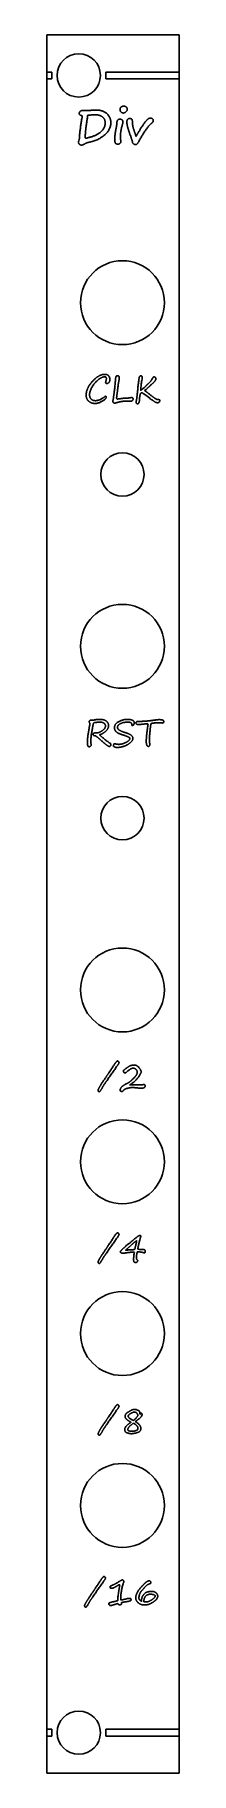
# Model space of a CAD drawing. Extents: x 544 to 554, y 428 to 557.
import ezdxf

# ---------------------------------------------------------------- set-up
doc = ezdxf.new("R2010")
doc.units = 0
doc.layers.get('0').update_dxf_attribs({"linetype": 'CONTINUOUS'})

msp = doc.modelspace()

# ---------------------------------------------------------------- linework, layer by layer
at = {"color": 7, "linetype": 'CONTINUOUS'}
for p, q in [((554.1, 556.94), (544.3, 556.94)), ((544.3, 556.94), (544.3, 554.19)), ((554.1, 554.19), (554.1, 556.94)), ((544.3, 554.19), (544.3, 553.69)), ((544.67, 554.19), (544.3, 554.19)), ((544.67, 553.69), (544.67, 554.19)), ((554.1, 554.19), (548.67, 554.19)), ((548.67, 554.19), (548.67, 553.69)), ((554.1, 553.69), (554.1, 554.19)), ((544.3, 553.69), (544.67, 553.69)), ((544.3, 553.69), (544.3, 431.69)), ((548.67, 553.69), (554.1, 553.69)), ((554.1, 431.69), (554.1, 553.69)), ((546.93, 551.35), (547.16, 551.34)), ((549.44, 550.06), (549.44, 550.05)), ((549.88, 550.25), (549.87, 550.21)), ((546.67, 549.1), (546.71, 549.2)), ((551.93, 530.07), (551.63, 530.3)), ((547.58, 506.29), (547.69, 506.28)), ((550.63, 479.32), (551.2, 479.32)), ((551.34, 479.07), (551.29, 479.07)), ((550.73, 466.38), (550.73, 466.55)), ((550.95, 466.69), (550.95, 466.63)), ((550.95, 466.63), (550.95, 466.58)), ((550.95, 466.58), (550.95, 466.52)), ((551.35, 467.15), (551.44, 467.15)), ((550.53, 454.39), (550.46, 454.43)), ((551.05, 453.93), (551.05, 453.95)), ((549.62, 441.8), (549.71, 442.38)), ((549.82, 441.04), (549.83, 440.96)), ((551.59, 441.11), (551.72, 441.11)), ((544.3, 431.69), (544.3, 431.19)), ((544.67, 431.69), (544.3, 431.69)), ((544.3, 431.19), (544.67, 431.19)), ((544.3, 431.19), (544.3, 428.44)), ((544.67, 431.19), (544.67, 431.69)), ((548.67, 431.69), (548.67, 431.19)), ((554.1, 431.69), (548.67, 431.69)), ((548.67, 431.19), (554.1, 431.19)), ((554.1, 431.19), (554.1, 431.69)), ((554.1, 428.44), (554.1, 431.19)), ((544.3, 428.44), (554.1, 428.44))]:
    msp.add_line(p, q, dxfattribs=at)
for centre, radius in [((546.67, 553.94), 1.6), ((549.9, 537.14), 3.1), ((549.9, 524.44), 1.6), ((549.9, 511.74), 3.1), ((549.9, 499.04), 1.6), ((549.9, 486.34), 3.1), ((549.9, 473.64), 3.1), ((549.9, 460.94), 3.1), ((549.9, 448.24), 3.1), ((546.67, 431.44), 1.6)]:
    msp.add_circle(centre, radius, dxfattribs=at)
for points, knots in [([(546.7, 551.12), (546.7, 551.14), (546.71, 551.16), (546.72, 551.2), (546.74, 551.24), (546.78, 551.28), (546.81, 551.31), (546.85, 551.33), (546.89, 551.34), (546.92, 551.35), (546.93, 551.35)], [0, 0, 0, 0, 0.113234, 0.231256, 0.355343, 0.494543, 0.634034, 0.762277, 0.882521, 1, 1, 1, 1]), ([(547.16, 551.34), (547.19, 551.34), (547.26, 551.34), (547.36, 551.34), (547.47, 551.35), (547.55, 551.36), (547.6, 551.36)], [0, 0, 0, 0, 0.199102, 0.431898, 0.698483, 1, 1, 1, 1]), ([(547.6, 551.36), (547.63, 551.36), (547.7, 551.37), (547.81, 551.37), (547.9, 551.38), (547.95, 551.38), (547.98, 551.38)], [0, 0, 0, 0, 0.293882, 0.558383, 0.79375, 1, 1, 1, 1]), ([(547.98, 551.38), (548.02, 551.38), (548.09, 551.38), (548.2, 551.36), (548.31, 551.34), (548.41, 551.32), (548.5, 551.28), (548.59, 551.23), (548.67, 551.18), (548.75, 551.12), (548.82, 551.05), (548.88, 550.97), (548.93, 550.9), (548.97, 550.81), (549, 550.72), (549.03, 550.62), (549.04, 550.52), (549.04, 550.45), (549.04, 550.42)], [0, 0, 0, 0, 0.072073, 0.140817, 0.207248, 0.271219, 0.33337, 0.394467, 0.455264, 0.516214, 0.576587, 0.635307, 0.693529, 0.751707, 0.810728, 0.871422, 0.93443, 1, 1, 1, 1]), ([(549.72, 551.4), (549.72, 551.42), (549.72, 551.46), (549.73, 551.51), (549.76, 551.56), (549.79, 551.6), (549.83, 551.63), (549.89, 551.65), (549.95, 551.67), (549.99, 551.67), (550.01, 551.67)], [0, 0, 0, 0, 0.126587, 0.243542, 0.357362, 0.472232, 0.590962, 0.714805, 0.850135, 1, 1, 1, 1]), ([(549.97, 551.15), (549.95, 551.16), (549.92, 551.16), (549.87, 551.17), (549.83, 551.2), (549.79, 551.24), (549.76, 551.28), (549.73, 551.32), (549.72, 551.36), (549.72, 551.39), (549.72, 551.4)], [0, 0, 0, 0, 0.126073, 0.250363, 0.37963, 0.51878, 0.656687, 0.77953, 0.893199, 1, 1, 1, 1]), ([(550.26, 551.45), (550.26, 551.43), (550.26, 551.39), (550.24, 551.34), (550.2, 551.29), (550.15, 551.24), (550.11, 551.2), (550.06, 551.18), (550.01, 551.16), (549.98, 551.16), (549.97, 551.15)], [0, 0, 0, 0, 0.127579, 0.254655, 0.388734, 0.535461, 0.678805, 0.8029, 0.908315, 1, 1, 1, 1]), ([(550.01, 551.67), (550.03, 551.67), (550.06, 551.67), (550.11, 551.65), (550.15, 551.63), (550.19, 551.6), (550.22, 551.57), (550.24, 551.53), (550.26, 551.49), (550.26, 551.46), (550.26, 551.45)], [0, 0, 0, 0, 0.1438061, 0.2776732, 0.4041234, 0.5304867, 0.6531683, 0.7696361, 0.8830226, 1, 1, 1, 1]), ([(546.9, 550.97), (546.88, 550.97), (546.85, 550.98), (546.81, 550.99), (546.78, 551.01), (546.75, 551.03), (546.73, 551.05), (546.71, 551.07), (546.7, 551.1), (546.7, 551.11), (546.7, 551.12)], [0, 0, 0, 0, 0.174698, 0.330483, 0.46874, 0.591449, 0.700102, 0.802787, 0.899422, 1, 1, 1, 1]), ([(546.73, 549.5), (546.74, 549.6), (546.76, 549.8), (546.8, 550.1), (546.84, 550.41), (546.88, 550.62), (546.9, 550.72)], [0, 0, 0, 0, 0.2404744, 0.4873915, 0.7404888, 1, 1, 1, 1]), ([(546.93, 550.93), (546.93, 550.93), (546.93, 550.94), (546.92, 550.95), (546.91, 550.96), (546.9, 550.96), (546.9, 550.97)], [0, 0, 0, 0, 0.273047, 0.501902, 0.734393, 1, 1, 1, 1]), ([(546.9, 550.72), (546.9, 550.74), (546.91, 550.78), (546.92, 550.84), (546.93, 550.89), (546.93, 550.91), (546.93, 550.93)], [0, 0, 0, 0, 0.310744, 0.580366, 0.811356, 1, 1, 1, 1]), ([(547.34, 550.99), (547.33, 550.95), (547.32, 550.86), (547.3, 550.73), (547.28, 550.6), (547.26, 550.48), (547.24, 550.36), (547.23, 550.25), (547.21, 550.14), (547.2, 550.04), (547.19, 549.95), (547.18, 549.86), (547.17, 549.77), (547.16, 549.69), (547.16, 549.61), (547.15, 549.54), (547.15, 549.48), (547.15, 549.44), (547.15, 549.42)], [0, 0, 0, 0, 0.0874641, 0.1713575, 0.2523037, 0.3296834, 0.4038101, 0.4743752, 0.5420058, 0.6060819, 0.6669202, 0.7242469, 0.778314, 0.8291627, 0.8768245, 0.9212668, 0.9622219, 1, 1, 1, 1]), ([(547.16, 549.3), (547.17, 549.3), (547.19, 549.3), (547.23, 549.3), (547.28, 549.31), (547.34, 549.33), (547.41, 549.35), (547.49, 549.37), (547.58, 549.39), (547.68, 549.42), (547.78, 549.46), (547.88, 549.5), (547.97, 549.54), (548.06, 549.59), (548.14, 549.64), (548.22, 549.69), (548.29, 549.75), (548.36, 549.82), (548.42, 549.89), (548.48, 549.96), (548.52, 550.03), (548.56, 550.1), (548.59, 550.18), (548.61, 550.26), (548.62, 550.34), (548.62, 550.4), (548.63, 550.43)], [0, 0, 0, 0, 0.013721, 0.032866, 0.057509, 0.087685, 0.123171, 0.164527, 0.211146, 0.26334, 0.317632, 0.370029, 0.421243, 0.47089, 0.519711, 0.567494, 0.614711, 0.661352, 0.707145, 0.750989, 0.793453, 0.835071, 0.876016, 0.916873, 0.958151, 1, 1, 1, 1]), ([(547.4, 551), (547.39, 551), (547.37, 551), (547.35, 550.99), (547.34, 550.99)], [0, 0, 0, 0, 0.557015, 1, 1, 1, 1]), ([(547.92, 551.03), (547.88, 551.03), (547.81, 551.03), (547.68, 551.02), (547.55, 551.01), (547.45, 551), (547.4, 551)], [0, 0, 0, 0, 0.217791, 0.456997, 0.717682, 1, 1, 1, 1]), ([(549.04, 550.42), (549.04, 550.38), (549.04, 550.3), (549.02, 550.18), (548.98, 550.07), (548.93, 549.96), (548.87, 549.85), (548.79, 549.74), (548.7, 549.64), (548.59, 549.54), (548.47, 549.45), (548.35, 549.36), (548.22, 549.28), (548.09, 549.21), (547.95, 549.15), (547.8, 549.1), (547.65, 549.05), (547.55, 549.02), (547.49, 549.01)], [0, 0, 0, 0, 0.053315, 0.10582, 0.158787, 0.212715, 0.268515, 0.326461, 0.38764, 0.45224, 0.518599, 0.58508, 0.651957, 0.719094, 0.787471, 0.856751, 0.927679, 1, 1, 1, 1]), ([(548.63, 550.43), (548.63, 550.45), (548.62, 550.49), (548.62, 550.56), (548.6, 550.62), (548.58, 550.67), (548.55, 550.73), (548.52, 550.78), (548.48, 550.82), (548.43, 550.87), (548.38, 550.9), (548.33, 550.94), (548.27, 550.96), (548.21, 550.99), (548.14, 551), (548.07, 551.02), (548, 551.02), (547.95, 551.03), (547.92, 551.03)], [0, 0, 0, 0, 0.064174, 0.126002, 0.185277, 0.242934, 0.300069, 0.35769, 0.415777, 0.475472, 0.536399, 0.597159, 0.659248, 0.722379, 0.787865, 0.855466, 0.926212, 1, 1, 1, 1]), ([(549.41, 549.88), (549.41, 549.91), (549.42, 549.97), (549.43, 550.03), (549.44, 550.06)], [0, 0, 0, 0, 0.5148458, 1, 1, 1, 1]), ([(549.44, 550.05), (549.44, 550.08), (549.45, 550.12), (549.46, 550.19), (549.47, 550.25), (549.48, 550.29), (549.48, 550.34), (549.49, 550.37), (549.49, 550.39), (549.49, 550.4), (549.49, 550.41)], [0, 0, 0, 0, 0.207783, 0.391714, 0.551125, 0.68805, 0.802083, 0.890862, 0.956665, 1, 1, 1, 1]), ([(549.49, 550.41), (549.49, 550.43), (549.49, 550.47), (549.5, 550.52), (549.52, 550.57), (549.54, 550.62), (549.57, 550.66), (549.61, 550.69), (549.65, 550.7), (549.68, 550.7), (549.7, 550.71)], [0, 0, 0, 0, 0.150374, 0.290308, 0.421351, 0.547901, 0.667065, 0.77699, 0.885044, 1, 1, 1, 1]), ([(549.7, 550.71), (549.72, 550.7), (549.75, 550.7), (549.8, 550.69), (549.84, 550.68), (549.88, 550.65), (549.9, 550.62), (549.92, 550.59), (549.94, 550.56), (549.94, 550.54), (549.94, 550.53)], [0, 0, 0, 0, 0.163386, 0.309948, 0.44396, 0.572095, 0.691655, 0.799265, 0.899633, 1, 1, 1, 1]), ([(549.87, 550.21), (549.86, 550.19), (549.85, 550.13), (549.83, 550.06), (549.81, 549.99), (549.8, 549.92), (549.79, 549.85), (549.78, 549.79), (549.77, 549.73), (549.76, 549.66), (549.76, 549.58), (549.75, 549.5), (549.75, 549.42), (549.75, 549.37), (549.75, 549.34)], [0, 0, 0, 0, 0.0937, 0.182834, 0.267563, 0.34735, 0.422112, 0.492551, 0.558629, 0.619916, 0.731917, 0.832391, 0.921934, 1, 1, 1, 1]), ([(549.94, 550.53), (549.94, 550.52), (549.94, 550.51), (549.94, 550.48), (549.93, 550.46), (549.93, 550.42), (549.92, 550.39), (549.91, 550.35), (549.89, 550.3), (549.89, 550.27), (549.88, 550.25)], [0, 0, 0, 0, 0.06659, 0.149302, 0.250572, 0.366241, 0.49911, 0.648512, 0.816589, 1, 1, 1, 1]), ([(550.23, 550.48), (550.23, 550.5), (550.23, 550.54), (550.24, 550.6), (550.26, 550.65), (550.28, 550.69), (550.31, 550.72), (550.35, 550.74), (550.39, 550.75), (550.42, 550.75), (550.44, 550.75)], [0, 0, 0, 0, 0.164363, 0.307783, 0.434751, 0.549075, 0.655313, 0.762276, 0.874497, 1, 1, 1, 1]), ([(550.51, 549.44), (550.5, 549.47), (550.47, 549.53), (550.44, 549.61), (550.41, 549.7), (550.39, 549.78), (550.36, 549.85), (550.34, 549.93), (550.32, 550), (550.3, 550.06), (550.28, 550.13), (550.27, 550.19), (550.26, 550.24), (550.25, 550.3), (550.24, 550.35), (550.23, 550.39), (550.23, 550.44), (550.23, 550.46), (550.23, 550.48)], [0, 0, 0, 0, 0.088822, 0.173791, 0.255075, 0.332967, 0.407633, 0.478639, 0.545863, 0.609901, 0.670319, 0.727586, 0.781172, 0.831582, 0.878488, 0.921928, 0.962415, 1, 1, 1, 1]), ([(550.44, 550.75), (550.46, 550.75), (550.49, 550.75), (550.53, 550.74), (550.57, 550.72), (550.6, 550.69), (550.62, 550.65), (550.63, 550.61), (550.64, 550.56), (550.64, 550.52), (550.64, 550.5)], [0, 0, 0, 0, 0.129401, 0.24675, 0.354387, 0.461756, 0.575807, 0.700326, 0.839948, 1, 1, 1, 1]), ([(550.64, 550.5), (550.64, 550.48), (550.65, 550.43), (550.65, 550.37), (550.65, 550.31), (550.65, 550.28), (550.66, 550.25), (550.66, 550.23), (550.66, 550.2), (550.67, 550.17), (550.68, 550.14), (550.69, 550.1), (550.7, 550.06), (550.71, 550.01), (550.73, 549.94), (550.76, 549.86), (550.78, 549.79), (550.8, 549.74), (550.81, 549.72)], [0, 0, 0, 0, 0.093752, 0.17315, 0.238225, 0.288416, 0.31246, 0.340411, 0.373507, 0.410656, 0.453101, 0.499486, 0.551025, 0.606665, 0.718272, 0.821066, 0.915145, 1, 1, 1, 1]), ([(550.98, 549.56), (550.99, 549.57), (550.99, 549.59), (551.01, 549.62), (551.03, 549.66), (551.06, 549.7), (551.09, 549.76), (551.13, 549.82), (551.18, 549.89), (551.22, 549.97), (551.27, 550.05), (551.32, 550.12), (551.37, 550.2), (551.42, 550.26), (551.46, 550.33), (551.5, 550.39), (551.54, 550.44), (551.58, 550.5), (551.62, 550.54), (551.66, 550.58), (551.69, 550.62), (551.72, 550.65), (551.75, 550.68), (551.77, 550.71), (551.8, 550.72), (551.82, 550.74), (551.86, 550.76), (551.9, 550.77), (551.94, 550.78), (551.97, 550.78), (551.98, 550.78)], [0, 0, 0, 0, 0.015084, 0.036415, 0.063579, 0.096999, 0.136149, 0.181399, 0.232646, 0.290156, 0.349206, 0.405574, 0.459194, 0.510238, 0.558461, 0.603947, 0.646818, 0.686969, 0.724359, 0.758181, 0.789083, 0.816445, 0.840724, 0.861967, 0.879793, 0.894978, 0.921952, 0.948068, 0.973972, 1, 1, 1, 1]), ([(552.04, 550.39), (552.03, 550.38), (552, 550.36), (551.96, 550.33), (551.92, 550.28), (551.87, 550.23), (551.82, 550.18), (551.77, 550.11), (551.72, 550.04), (551.66, 549.96), (551.6, 549.87), (551.53, 549.78), (551.47, 549.68), (551.41, 549.58), (551.34, 549.47), (551.27, 549.35), (551.21, 549.23), (551.16, 549.15), (551.14, 549.11)], [0, 0, 0, 0, 0.029043, 0.062821, 0.1010178, 0.1441953, 0.1926539, 0.246001, 0.3042788, 0.3675195, 0.4350455, 0.5058139, 0.5798531, 0.6571881, 0.7377317, 0.8220402, 0.9092618, 1, 1, 1, 1]), ([(551.98, 550.78), (551.99, 550.78), (552.02, 550.78), (552.06, 550.77), (552.1, 550.75), (552.13, 550.73), (552.15, 550.7), (552.17, 550.66), (552.18, 550.62), (552.18, 550.6), (552.18, 550.58)], [0, 0, 0, 0, 0.135048, 0.26033, 0.383564, 0.508456, 0.632126, 0.752562, 0.872841, 1, 1, 1, 1]), ([(552.18, 550.58), (552.18, 550.58), (552.18, 550.56), (552.17, 550.53), (552.16, 550.51), (552.15, 550.49), (552.13, 550.46), (552.1, 550.44), (552.07, 550.41), (552.05, 550.4), (552.04, 550.39)], [0, 0, 0, 0, 0.09854, 0.200684, 0.306517, 0.421046, 0.547575, 0.68506, 0.835961, 1, 1, 1, 1]), ([(546.64, 549), (546.64, 549.01), (546.64, 549.02), (546.65, 549.04), (546.66, 549.07), (546.67, 549.09), (546.67, 549.1)], [0, 0, 0, 0, 0.180823, 0.41019, 0.680118, 1, 1, 1, 1]), ([(546.86, 548.78), (546.85, 548.78), (546.82, 548.79), (546.78, 548.8), (546.74, 548.83), (546.71, 548.86), (546.68, 548.9), (546.66, 548.94), (546.64, 548.97), (546.64, 548.99), (546.64, 549)], [0, 0, 0, 0, 0.12671, 0.255223, 0.391077, 0.541493, 0.689184, 0.813517, 0.915042, 1, 1, 1, 1]), ([(546.71, 549.2), (546.71, 549.21), (546.71, 549.23), (546.72, 549.25), (546.72, 549.28), (546.72, 549.32), (546.73, 549.36), (546.73, 549.4), (546.73, 549.45), (546.73, 549.48), (546.73, 549.5)], [0, 0, 0, 0, 0.077257, 0.169157, 0.272524, 0.390955, 0.522795, 0.667926, 0.828079, 1, 1, 1, 1]), ([(547.09, 548.86), (547.07, 548.85), (547.03, 548.83), (546.98, 548.8), (546.92, 548.79), (546.88, 548.78), (546.86, 548.78)], [0, 0, 0, 0, 0.273966, 0.527449, 0.768259, 1, 1, 1, 1]), ([(547.49, 549.01), (547.47, 549.01), (547.42, 548.99), (547.35, 548.98), (547.3, 548.96), (547.25, 548.95), (547.22, 548.93), (547.18, 548.91), (547.13, 548.89), (547.1, 548.87), (547.09, 548.86)], [0, 0, 0, 0, 0.185856, 0.344189, 0.472904, 0.574115, 0.66469, 0.766486, 0.877143, 1, 1, 1, 1]), ([(547.15, 549.42), (547.15, 549.4), (547.15, 549.38), (547.15, 549.35), (547.16, 549.32), (547.16, 549.3), (547.16, 549.3)], [0, 0, 0, 0, 0.325888, 0.602744, 0.826855, 1, 1, 1, 1]), ([(549.33, 549.18), (549.33, 549.21), (549.33, 549.26), (549.34, 549.34), (549.34, 549.42), (549.35, 549.5), (549.36, 549.59), (549.37, 549.69), (549.39, 549.78), (549.4, 549.85), (549.41, 549.88)], [0, 0, 0, 0, 0.104576, 0.214981, 0.331243, 0.452773, 0.581061, 0.714757, 0.853919, 1, 1, 1, 1]), ([(549.56, 548.85), (549.54, 548.85), (549.5, 548.85), (549.46, 548.87), (549.42, 548.89), (549.38, 548.93), (549.36, 548.98), (549.34, 549.04), (549.33, 549.11), (549.33, 549.16), (549.33, 549.18)], [0, 0, 0, 0, 0.115219, 0.220136, 0.322152, 0.428215, 0.543903, 0.676137, 0.827398, 1, 1, 1, 1]), ([(549.79, 549.02), (549.79, 549.01), (549.78, 548.99), (549.77, 548.97), (549.75, 548.94), (549.71, 548.91), (549.68, 548.88), (549.64, 548.86), (549.6, 548.85), (549.57, 548.85), (549.56, 548.85)], [0, 0, 0, 0, 0.070013, 0.162002, 0.280128, 0.427674, 0.582213, 0.725845, 0.862462, 1, 1, 1, 1]), ([(549.75, 549.34), (549.75, 549.33), (549.75, 549.29), (549.76, 549.22), (549.77, 549.15), (549.78, 549.1), (549.78, 549.07)], [0, 0, 0, 0, 0.201072, 0.433875, 0.700551, 1, 1, 1, 1]), ([(549.78, 549.07), (549.78, 549.06), (549.79, 549.04), (549.79, 549.03), (549.79, 549.02)], [0, 0, 0, 0, 0.556706, 1, 1, 1, 1]), ([(550.64, 548.96), (550.64, 548.97), (550.64, 548.99), (550.64, 549.03), (550.63, 549.08), (550.61, 549.14), (550.59, 549.2), (550.57, 549.27), (550.54, 549.35), (550.52, 549.41), (550.51, 549.44)], [0, 0, 0, 0, 0.064077, 0.145134, 0.242438, 0.358143, 0.491966, 0.643771, 0.812362, 1, 1, 1, 1]), ([(550.86, 548.82), (550.85, 548.82), (550.84, 548.82), (550.81, 548.82), (550.78, 548.84), (550.75, 548.85), (550.73, 548.87), (550.7, 548.9), (550.67, 548.93), (550.65, 548.95), (550.64, 548.96)], [0, 0, 0, 0, 0.098665, 0.200425, 0.308667, 0.425188, 0.551432, 0.688172, 0.837903, 1, 1, 1, 1]), ([(550.81, 549.72), (550.81, 549.71), (550.82, 549.68), (550.84, 549.64), (550.85, 549.59), (550.87, 549.55), (550.87, 549.53)], [0, 0, 0, 0, 0.207143, 0.443542, 0.707546, 1, 1, 1, 1]), ([(551.14, 549.11), (551.13, 549.09), (551.1, 549.04), (551.07, 548.98), (551.03, 548.93), (551, 548.89), (550.96, 548.86), (550.93, 548.83), (550.9, 548.82), (550.87, 548.82), (550.86, 548.82)], [0, 0, 0, 0, 0.188079, 0.355287, 0.503498, 0.632928, 0.745031, 0.840927, 0.92479, 1, 1, 1, 1]), ([(550.87, 549.53), (550.88, 549.52), (550.88, 549.5), (550.89, 549.47), (550.9, 549.45), (550.91, 549.44), (550.91, 549.43)], [0, 0, 0, 0, 0.322881, 0.596329, 0.825195, 1, 1, 1, 1]), ([(550.91, 549.43), (550.91, 549.44), (550.92, 549.45), (550.94, 549.48), (550.96, 549.52), (550.97, 549.55), (550.98, 549.56)], [0, 0, 0, 0, 0.1075721, 0.3136291, 0.6075658, 1, 1, 1, 1]), ([(547.22, 530.29), (547.22, 530.32), (547.22, 530.36), (547.23, 530.43), (547.23, 530.49), (547.25, 530.56), (547.26, 530.63), (547.28, 530.69), (547.31, 530.76), (547.34, 530.82), (547.37, 530.89), (547.4, 530.95), (547.44, 531.02), (547.49, 531.08), (547.53, 531.15), (547.58, 531.21), (547.63, 531.27), (547.69, 531.34), (547.75, 531.4), (547.81, 531.45), (547.87, 531.51), (547.93, 531.56), (547.98, 531.6), (548.04, 531.65), (548.1, 531.68), (548.16, 531.72), (548.21, 531.75), (548.27, 531.77), (548.33, 531.79), (548.38, 531.81), (548.44, 531.83), (548.49, 531.84), (548.55, 531.84), (548.59, 531.84), (548.6, 531.84)], [0, 0, 0, 0, 0.029781, 0.059474, 0.089342, 0.119326, 0.149657, 0.180245, 0.21123, 0.242801, 0.274864, 0.307731, 0.341231, 0.375672, 0.41087, 0.447019, 0.484028, 0.522061, 0.559932, 0.596552, 0.631956, 0.665944, 0.698818, 0.730494, 0.761028, 0.790571, 0.819169, 0.846837, 0.873824, 0.900061, 0.925651, 0.9507, 0.975501, 1, 1, 1, 1]), ([(548.59, 531.67), (548.58, 531.67), (548.54, 531.66), (548.49, 531.65), (548.44, 531.64), (548.38, 531.61), (548.32, 531.58), (548.26, 531.55), (548.2, 531.5), (548.13, 531.45), (548.06, 531.4), (548, 531.34), (547.94, 531.28), (547.88, 531.21), (547.82, 531.15), (547.76, 531.07), (547.71, 531), (547.66, 530.92), (547.62, 530.84), (547.58, 530.76), (547.55, 530.68), (547.52, 530.61), (547.5, 530.53), (547.48, 530.46), (547.47, 530.39), (547.47, 530.34), (547.47, 530.32)], [0, 0, 0, 0, 0.0256802, 0.053507, 0.0834477, 0.1160115, 0.1515266, 0.18988, 0.2315816, 0.2762673, 0.3226369, 0.369277, 0.4164469, 0.4636699, 0.5116354, 0.5600463, 0.6092688, 0.6593946, 0.708699, 0.7558645, 0.8008284, 0.8437636, 0.8851284, 0.9247091, 0.9629014, 1, 1, 1, 1]), ([(548.71, 531.53), (548.71, 531.54), (548.71, 531.56), (548.71, 531.59), (548.7, 531.61), (548.68, 531.63), (548.67, 531.65), (548.64, 531.66), (548.62, 531.67), (548.6, 531.67), (548.59, 531.67)], [0, 0, 0, 0, 0.154383, 0.290184, 0.411353, 0.522163, 0.631328, 0.74279, 0.864599, 1, 1, 1, 1]), ([(548.6, 531.84), (548.62, 531.84), (548.64, 531.84), (548.68, 531.84), (548.72, 531.83), (548.75, 531.82), (548.78, 531.81), (548.81, 531.79), (548.84, 531.77), (548.87, 531.75), (548.89, 531.72), (548.91, 531.69), (548.93, 531.67), (548.94, 531.64), (548.95, 531.61), (548.96, 531.58), (548.96, 531.55), (548.97, 531.53), (548.97, 531.52)], [0, 0, 0, 0, 0.073526, 0.143814, 0.211588, 0.277156, 0.340674, 0.403201, 0.466201, 0.529569, 0.591859, 0.652531, 0.711671, 0.7686, 0.825899, 0.882884, 0.941008, 1, 1, 1, 1]), ([(548.66, 531.26), (548.66, 531.27), (548.66, 531.28), (548.67, 531.31), (548.68, 531.35), (548.68, 531.37), (548.69, 531.39)], [0, 0, 0, 0, 0.151642, 0.366353, 0.650982, 1, 1, 1, 1]), ([(548.74, 531.16), (548.74, 531.16), (548.73, 531.16), (548.71, 531.17), (548.7, 531.17), (548.69, 531.19), (548.67, 531.2), (548.67, 531.22), (548.66, 531.24), (548.66, 531.25), (548.66, 531.26)], [0, 0, 0, 0, 0.111918, 0.221102, 0.33236, 0.452592, 0.578492, 0.709373, 0.846472, 1, 1, 1, 1]), ([(548.69, 531.39), (548.69, 531.4), (548.7, 531.43), (548.71, 531.47), (548.71, 531.5), (548.71, 531.52), (548.71, 531.53)], [0, 0, 0, 0, 0.3186516, 0.590157, 0.817804, 1, 1, 1, 1]), ([(548.97, 531.52), (548.97, 531.5), (548.97, 531.46), (548.96, 531.41), (548.96, 531.37), (548.95, 531.33), (548.94, 531.29), (548.92, 531.26), (548.9, 531.23), (548.86, 531.21), (548.83, 531.19), (548.8, 531.17), (548.77, 531.16), (548.75, 531.16), (548.74, 531.16)], [0, 0, 0, 0, 0.121137, 0.229056, 0.32315, 0.405414, 0.480172, 0.555529, 0.63712, 0.726002, 0.812532, 0.886516, 0.948607, 1, 1, 1, 1]), ([(549.24, 530.17), (549.24, 530.17), (549.25, 530.18), (549.25, 530.2), (549.25, 530.23), (549.26, 530.27), (549.26, 530.31), (549.27, 530.37), (549.28, 530.43), (549.29, 530.52), (549.31, 530.66), (549.33, 530.82), (549.35, 531), (549.36, 531.16), (549.37, 531.28), (549.38, 531.37), (549.39, 531.44), (549.39, 531.5), (549.4, 531.55), (549.4, 531.59), (549.41, 531.62), (549.41, 531.64), (549.42, 531.66), (549.43, 531.68), (549.44, 531.7), (549.45, 531.71), (549.47, 531.73), (549.5, 531.74), (549.53, 531.74), (549.55, 531.74), (549.56, 531.74)], [0, 0, 0, 0, 0.006628, 0.018235, 0.03487, 0.057009, 0.083893, 0.116283, 0.153681, 0.196087, 0.289888, 0.390923, 0.499205, 0.614486, 0.670683, 0.720277, 0.763457, 0.800013, 0.829945, 0.85349, 0.870387, 0.880714, 0.894757, 0.908065, 0.920967, 0.933993, 0.947614, 0.96309, 0.980132, 1, 1, 1, 1]), ([(549.65, 531.44), (549.65, 531.42), (549.64, 531.38), (549.63, 531.32), (549.62, 531.25), (549.6, 531.16), (549.59, 531.07), (549.57, 530.96), (549.56, 530.84), (549.54, 530.74), (549.53, 530.65), (549.53, 530.59), (549.52, 530.53), (549.51, 530.48), (549.51, 530.42), (549.5, 530.38), (549.49, 530.33), (549.49, 530.29), (549.49, 530.26), (549.48, 530.22), (549.48, 530.19), (549.48, 530.17), (549.47, 530.15), (549.47, 530.13), (549.47, 530.11), (549.47, 530.1), (549.47, 530.1)], [0, 0, 0, 0, 0.037696, 0.084155, 0.138864, 0.202115, 0.27387, 0.354173, 0.442989, 0.540356, 0.589749, 0.636484, 0.680272, 0.721366, 0.759802, 0.795291, 0.828378, 0.858226, 0.885674, 0.910174, 0.932016, 0.951171, 0.96767, 0.981197, 0.991778, 1, 1, 1, 1]), ([(549.56, 531.74), (549.57, 531.74), (549.58, 531.74), (549.6, 531.73), (549.62, 531.72), (549.64, 531.7), (549.65, 531.69), (549.67, 531.67), (549.67, 531.65), (549.67, 531.63), (549.67, 531.62)], [0, 0, 0, 0, 0.1222282, 0.2416498, 0.3670919, 0.5022745, 0.6364955, 0.7619376, 0.8820866, 1, 1, 1, 1]), ([(549.67, 531.62), (549.67, 531.61), (549.67, 531.59), (549.67, 531.54), (549.66, 531.49), (549.65, 531.46), (549.65, 531.44)], [0, 0, 0, 0, 0.1759873, 0.4013115, 0.674497, 1, 1, 1, 1]), ([(550.93, 529.9), (550.93, 529.9), (550.94, 529.92), (550.94, 529.95), (550.95, 529.98), (550.95, 530.02), (550.96, 530.06), (550.97, 530.11), (550.97, 530.17), (550.98, 530.22), (550.99, 530.29), (550.99, 530.35), (551, 530.43), (551.01, 530.51), (551.02, 530.59), (551.03, 530.68), (551.03, 530.77), (551.04, 530.83), (551.04, 530.86)], [0, 0, 0, 0, 0.0245312, 0.0538396, 0.0884868, 0.1282812, 0.1730142, 0.2225216, 0.2773676, 0.3374538, 0.4024271, 0.4726481, 0.5477574, 0.6281192, 0.71337, 0.8039141, 0.8993102, 1, 1, 1, 1]), ([(551.04, 530.86), (551.05, 530.95), (551.07, 531.11), (551.09, 531.3), (551.11, 531.42), (551.12, 531.47), (551.12, 531.52), (551.13, 531.55), (551.14, 531.59), (551.14, 531.62), (551.15, 531.64), (551.15, 531.66), (551.16, 531.67), (551.17, 531.69), (551.18, 531.71), (551.2, 531.72), (551.23, 531.74), (551.25, 531.74), (551.26, 531.74)], [0, 0, 0, 0, 0.2638045, 0.529171, 0.592443, 0.6489967, 0.6987727, 0.7419112, 0.778205, 0.8074856, 0.8304321, 0.846788, 0.8716359, 0.8946402, 0.9155296, 0.9351894, 0.9703951, 1, 1, 1, 1]), ([(551.25, 530.68), (551.25, 530.68), (551.25, 530.67), (551.25, 530.67), (551.26, 530.66), (551.27, 530.67), (551.28, 530.68), (551.29, 530.69), (551.32, 530.71), (551.36, 530.74), (551.42, 530.79), (551.49, 530.84), (551.54, 530.88), (551.57, 530.91), (551.6, 530.95), (551.62, 530.97), (551.63, 530.97)], [0, 0, 0, 0, 0.01024, 0.02051, 0.029316, 0.049992, 0.072956, 0.114903, 0.174611, 0.252276, 0.436316, 0.64044, 0.743662, 0.837871, 0.923644, 1, 1, 1, 1]), ([(551.27, 530.88), (551.27, 530.85), (551.26, 530.78), (551.26, 530.71), (551.25, 530.68)], [0, 0, 0, 0, 0.5011143, 1, 1, 1, 1]), ([(551.26, 531.74), (551.26, 531.74), (551.28, 531.74), (551.31, 531.73), (551.33, 531.72), (551.34, 531.7), (551.36, 531.68), (551.37, 531.65), (551.37, 531.62), (551.37, 531.6), (551.37, 531.59)], [0, 0, 0, 0, 0.125057, 0.238782, 0.344104, 0.449861, 0.564667, 0.691885, 0.836153, 1, 1, 1, 1]), ([(551.37, 531.59), (551.36, 531.52), (551.33, 531.4), (551.31, 531.22), (551.28, 531.05), (551.28, 530.94), (551.27, 530.88)], [0, 0, 0, 0, 0.266364, 0.521602, 0.766028, 1, 1, 1, 1]), ([(551.87, 530.93), (551.87, 530.93), (551.85, 530.92), (551.83, 530.9), (551.8, 530.87), (551.76, 530.84), (551.72, 530.8), (551.67, 530.75), (551.61, 530.7), (551.57, 530.66), (551.54, 530.64)], [0, 0, 0, 0, 0.046985, 0.11587, 0.207332, 0.320697, 0.457328, 0.61586, 0.796979, 1, 1, 1, 1]), ([(551.63, 530.97), (551.64, 530.99), (551.67, 531.02), (551.69, 531.04), (551.71, 531.06)], [0, 0, 0, 0, 0.4547983, 1, 1, 1, 1]), ([(551.71, 531.06), (551.72, 531.07), (551.75, 531.09), (551.78, 531.13), (551.82, 531.16), (551.85, 531.19), (551.88, 531.22), (551.9, 531.24), (551.93, 531.27), (551.96, 531.3), (551.99, 531.34), (552.03, 531.39), (552.06, 531.44), (552.08, 531.48), (552.1, 531.5)], [0, 0, 0, 0, 0.0905, 0.175719, 0.255229, 0.329474, 0.39801, 0.461306, 0.518421, 0.570804, 0.671543, 0.777209, 0.885847, 1, 1, 1, 1]), ([(551.98, 531.03), (551.97, 531.02), (551.95, 531), (551.91, 530.97), (551.89, 530.95), (551.88, 530.94), (551.87, 530.93)], [0, 0, 0, 0, 0.34886, 0.631439, 0.849694, 1, 1, 1, 1]), ([(552.38, 531.52), (552.38, 531.51), (552.38, 531.5), (552.38, 531.48), (552.37, 531.46), (552.36, 531.44), (552.34, 531.41), (552.33, 531.39), (552.31, 531.36), (552.28, 531.33), (552.26, 531.3), (552.23, 531.27), (552.19, 531.23), (552.16, 531.2), (552.12, 531.16), (552.08, 531.12), (552.03, 531.08), (552, 531.05), (551.98, 531.03)], [0, 0, 0, 0, 0.026845, 0.056998, 0.091631, 0.130276, 0.173772, 0.222218, 0.276424, 0.335255, 0.399173, 0.468711, 0.543906, 0.624345, 0.709622, 0.801087, 0.897888, 1, 1, 1, 1]), ([(552.1, 531.5), (552.1, 531.51), (552.12, 531.53), (552.14, 531.57), (552.16, 531.6), (552.18, 531.62), (552.19, 531.64), (552.21, 531.66), (552.22, 531.66), (552.23, 531.67), (552.24, 531.67)], [0, 0, 0, 0, 0.205145, 0.387146, 0.544766, 0.679822, 0.790368, 0.878497, 0.947678, 1, 1, 1, 1]), ([(552.24, 531.67), (552.24, 531.67), (552.26, 531.66), (552.28, 531.65), (552.31, 531.64), (552.33, 531.62), (552.35, 531.59), (552.37, 531.57), (552.38, 531.54), (552.38, 531.53), (552.38, 531.52)], [0, 0, 0, 0, 0.105736, 0.220242, 0.34967, 0.496911, 0.644151, 0.773036, 0.8908, 1, 1, 1, 1]), ([(547.85, 529.69), (547.83, 529.69), (547.79, 529.69), (547.74, 529.7), (547.68, 529.71), (547.62, 529.73), (547.57, 529.75), (547.52, 529.78), (547.46, 529.81), (547.42, 529.85), (547.37, 529.89), (547.33, 529.93), (547.3, 529.98), (547.27, 530.04), (547.25, 530.09), (547.23, 530.16), (547.22, 530.22), (547.22, 530.27), (547.22, 530.29)], [0, 0, 0, 0, 0.060551, 0.120286, 0.179305, 0.238377, 0.297923, 0.357991, 0.419349, 0.482276, 0.54515, 0.606582, 0.667887, 0.729583, 0.792889, 0.858531, 0.927325, 1, 1, 1, 1]), ([(547.47, 530.32), (547.47, 530.3), (547.47, 530.27), (547.48, 530.23), (547.49, 530.19), (547.5, 530.15), (547.51, 530.11), (547.53, 530.08), (547.56, 530.05), (547.58, 530.01), (547.61, 529.99), (547.64, 529.96), (547.68, 529.94), (547.72, 529.92), (547.76, 529.91), (547.8, 529.9), (547.85, 529.9), (547.88, 529.89), (547.9, 529.89)], [0, 0, 0, 0, 0.065893, 0.129864, 0.191242, 0.251698, 0.310467, 0.369395, 0.428553, 0.488171, 0.547515, 0.606959, 0.667325, 0.728625, 0.791655, 0.857267, 0.926515, 1, 1, 1, 1]), ([(548.71, 530.16), (548.71, 530.15), (548.71, 530.14), (548.7, 530.12), (548.69, 530.1), (548.67, 530.07), (548.65, 530.05), (548.63, 530.02), (548.6, 529.99), (548.55, 529.95), (548.48, 529.9), (548.4, 529.85), (548.31, 529.8), (548.22, 529.76), (548.12, 529.73), (548.03, 529.71), (547.94, 529.69), (547.88, 529.69), (547.85, 529.69)], [0, 0, 0, 0, 0.017551, 0.037733, 0.061615, 0.089391, 0.12147, 0.157838, 0.19914, 0.244638, 0.340364, 0.437858, 0.536766, 0.638295, 0.737812, 0.83064, 0.917908, 1, 1, 1, 1]), ([(547.9, 529.89), (547.92, 529.89), (547.96, 529.9), (548.03, 529.91), (548.11, 529.93), (548.19, 529.95), (548.27, 529.99), (548.35, 530.03), (548.42, 530.07), (548.47, 530.1), (548.49, 530.12)], [0, 0, 0, 0, 0.096384, 0.203855, 0.323326, 0.455653, 0.593886, 0.730071, 0.865417, 1, 1, 1, 1]), ([(548.49, 530.12), (548.5, 530.13), (548.53, 530.14), (548.56, 530.16), (548.58, 530.18), (548.6, 530.2), (548.62, 530.21), (548.64, 530.22), (548.65, 530.22), (548.66, 530.22), (548.66, 530.22)], [0, 0, 0, 0, 0.208518, 0.394626, 0.555076, 0.691573, 0.803191, 0.892161, 0.957061, 1, 1, 1, 1]), ([(548.66, 530.22), (548.67, 530.22), (548.68, 530.22), (548.7, 530.21), (548.71, 530.19), (548.71, 530.17), (548.71, 530.16)], [0, 0, 0, 0, 0.248013, 0.464362, 0.69976, 1, 1, 1, 1]), ([(549.19, 529.87), (549.19, 529.88), (549.19, 529.89), (549.2, 529.92), (549.21, 529.96), (549.21, 529.98), (549.22, 530)], [0, 0, 0, 0, 0.146256, 0.361742, 0.64572, 1, 1, 1, 1]), ([(549.32, 529.72), (549.31, 529.72), (549.29, 529.72), (549.26, 529.73), (549.24, 529.75), (549.22, 529.77), (549.21, 529.79), (549.2, 529.82), (549.19, 529.84), (549.19, 529.86), (549.19, 529.87)], [0, 0, 0, 0, 0.129568, 0.250797, 0.37375, 0.505445, 0.640919, 0.76619, 0.885395, 1, 1, 1, 1]), ([(549.22, 530), (549.22, 530.02), (549.23, 530.05), (549.23, 530.1), (549.24, 530.14), (549.24, 530.16), (549.24, 530.17)], [0, 0, 0, 0, 0.316339, 0.588271, 0.817352, 1, 1, 1, 1]), ([(549.44, 529.74), (549.43, 529.74), (549.41, 529.73), (549.38, 529.72), (549.35, 529.72), (549.33, 529.72), (549.32, 529.72)], [0, 0, 0, 0, 0.273737, 0.532634, 0.772324, 1, 1, 1, 1]), ([(550.27, 529.87), (550.23, 529.87), (550.16, 529.87), (550.05, 529.86), (549.95, 529.85), (549.85, 529.84), (549.74, 529.82), (549.64, 529.8), (549.54, 529.77), (549.47, 529.75), (549.44, 529.74)], [0, 0, 0, 0, 0.126816, 0.252896, 0.378363, 0.503022, 0.627099, 0.751539, 0.875808, 1, 1, 1, 1]), ([(549.47, 530.1), (549.47, 530.09), (549.47, 530.08), (549.48, 530.06), (549.48, 530.05), (549.49, 530.04), (549.49, 530.03), (549.51, 530.02), (549.52, 530.02), (549.53, 530.02), (549.54, 530.02)], [0, 0, 0, 0, 0.174543, 0.321644, 0.440148, 0.537103, 0.626442, 0.732051, 0.854325, 1, 1, 1, 1]), ([(549.54, 530.02), (549.54, 530.02), (549.56, 530.02), (549.58, 530.02), (549.61, 530.03), (549.64, 530.03), (549.68, 530.03), (549.73, 530.04), (549.78, 530.05), (549.81, 530.05), (549.83, 530.06)], [0, 0, 0, 0, 0.061444, 0.140516, 0.238449, 0.354069, 0.48857, 0.640978, 0.810949, 1, 1, 1, 1]), ([(549.83, 530.06), (549.85, 530.06), (549.87, 530.06), (549.92, 530.07), (549.98, 530.07), (550.04, 530.08), (550.11, 530.08), (550.19, 530.09), (550.28, 530.09), (550.34, 530.09), (550.37, 530.1)], [0, 0, 0, 0, 0.074268, 0.162298, 0.265568, 0.38337, 0.515665, 0.662564, 0.82398, 1, 1, 1, 1]), ([(550.39, 529.86), (550.38, 529.86), (550.35, 529.86), (550.32, 529.87), (550.29, 529.87), (550.27, 529.87), (550.27, 529.87)], [0, 0, 0, 0, 0.313364, 0.585143, 0.814984, 1, 1, 1, 1]), ([(550.37, 530.1), (550.39, 530.1), (550.41, 530.1), (550.45, 530.11), (550.5, 530.12), (550.53, 530.12), (550.55, 530.13)], [0, 0, 0, 0, 0.212395, 0.448434, 0.711768, 1, 1, 1, 1]), ([(550.5, 529.85), (550.49, 529.85), (550.48, 529.85), (550.46, 529.86), (550.43, 529.86), (550.4, 529.86), (550.39, 529.86)], [0, 0, 0, 0, 0.155388, 0.3762359, 0.6552569, 1, 1, 1, 1]), ([(550.69, 530.02), (550.69, 530.01), (550.69, 529.98), (550.67, 529.95), (550.66, 529.92), (550.63, 529.9), (550.6, 529.88), (550.57, 529.86), (550.54, 529.86), (550.51, 529.85), (550.5, 529.85)], [0, 0, 0, 0, 0.130212, 0.25225, 0.373913, 0.49981, 0.62738, 0.751002, 0.874296, 1, 1, 1, 1]), ([(550.55, 530.13), (550.56, 530.13), (550.56, 530.13), (550.57, 530.13), (550.58, 530.13)], [0, 0, 0, 0, 0.594202, 1, 1, 1, 1]), ([(550.58, 530.13), (550.59, 530.13), (550.6, 530.13), (550.62, 530.12), (550.64, 530.11), (550.66, 530.1), (550.67, 530.08), (550.68, 530.06), (550.69, 530.04), (550.69, 530.03), (550.69, 530.02)], [0, 0, 0, 0, 0.137653, 0.262167, 0.382969, 0.505517, 0.62788, 0.748577, 0.871311, 1, 1, 1, 1]), ([(550.92, 529.79), (550.92, 529.79), (550.92, 529.81), (550.92, 529.84), (550.92, 529.87), (550.93, 529.89), (550.93, 529.9)], [0, 0, 0, 0, 0.191918, 0.424314, 0.690929, 1, 1, 1, 1]), ([(551.02, 529.67), (551.02, 529.67), (551, 529.67), (550.98, 529.67), (550.96, 529.68), (550.94, 529.7), (550.93, 529.72), (550.92, 529.74), (550.92, 529.76), (550.92, 529.78), (550.92, 529.79)], [0, 0, 0, 0, 0.128593, 0.249473, 0.366123, 0.485944, 0.60764, 0.733114, 0.860584, 1, 1, 1, 1]), ([(551.17, 530.04), (551.17, 530.02), (551.17, 529.99), (551.16, 529.95), (551.16, 529.91), (551.15, 529.88), (551.15, 529.84), (551.14, 529.81), (551.13, 529.78), (551.12, 529.76), (551.11, 529.74), (551.1, 529.72), (551.09, 529.7), (551.08, 529.69), (551.07, 529.68), (551.05, 529.67), (551.04, 529.67), (551.03, 529.67), (551.02, 529.67)], [0, 0, 0, 0, 0.105213, 0.204127, 0.295886, 0.381476, 0.46008, 0.532923, 0.599739, 0.66121, 0.716489, 0.766776, 0.812288, 0.853371, 0.892072, 0.928327, 0.963885, 1, 1, 1, 1]), ([(551.26, 530.45), (551.25, 530.44), (551.23, 530.4), (551.21, 530.35), (551.2, 530.3), (551.19, 530.24), (551.18, 530.18), (551.17, 530.13), (551.17, 530.08), (551.17, 530.05), (551.17, 530.04)], [0, 0, 0, 0, 0.117616, 0.244783, 0.380973, 0.528211, 0.672368, 0.799045, 0.907629, 1, 1, 1, 1]), ([(551.34, 530.48), (551.33, 530.48), (551.32, 530.49), (551.3, 530.48), (551.28, 530.47), (551.26, 530.46), (551.26, 530.45)], [0, 0, 0, 0, 0.193913, 0.415544, 0.681801, 1, 1, 1, 1]), ([(551.63, 530.3), (551.6, 530.32), (551.55, 530.36), (551.48, 530.41), (551.41, 530.45), (551.36, 530.47), (551.34, 530.48)], [0, 0, 0, 0, 0.278839, 0.537899, 0.777199, 1, 1, 1, 1]), ([(551.54, 530.64), (551.55, 530.64), (551.57, 530.63), (551.59, 530.61), (551.63, 530.58), (551.66, 530.56), (551.7, 530.52), (551.75, 530.49), (551.81, 530.44), (551.84, 530.41), (551.86, 530.4)], [0, 0, 0, 0, 0.0643671, 0.1460916, 0.2447914, 0.361658, 0.4953153, 0.645767, 0.8144023, 1, 1, 1, 1]), ([(551.86, 530.4), (551.88, 530.38), (551.92, 530.35), (551.98, 530.31), (552.04, 530.26), (552.09, 530.22), (552.13, 530.19), (552.18, 530.16), (552.22, 530.13), (552.25, 530.1), (552.29, 530.08), (552.32, 530.06), (552.34, 530.05), (552.37, 530.03), (552.39, 530.02), (552.41, 530.01), (552.43, 530), (552.45, 529.99), (552.49, 529.99), (552.53, 529.98), (552.59, 529.97), (552.63, 529.97), (552.66, 529.97)], [0, 0, 0, 0, 0.086215, 0.16676, 0.241487, 0.310813, 0.374748, 0.432607, 0.48509, 0.531858, 0.574111, 0.612578, 0.647734, 0.679369, 0.707512, 0.731818, 0.753116, 0.770708, 0.809234, 0.860315, 0.923592, 1, 1, 1, 1]), ([(552.5, 529.74), (552.48, 529.74), (552.46, 529.74), (552.41, 529.76), (552.36, 529.77), (552.32, 529.79), (552.28, 529.82), (552.25, 529.84), (552.21, 529.86), (552.16, 529.9), (552.11, 529.93), (552.05, 529.97), (551.99, 530.02), (551.95, 530.05), (551.93, 530.07)], [0, 0, 0, 0, 0.060007, 0.127611, 0.203804, 0.289294, 0.339648, 0.401563, 0.473782, 0.557172, 0.65142, 0.756538, 0.87241, 1, 1, 1, 1]), ([(552.66, 529.93), (552.66, 529.91), (552.66, 529.89), (552.65, 529.85), (552.64, 529.82), (552.62, 529.79), (552.59, 529.77), (552.57, 529.75), (552.53, 529.74), (552.51, 529.74), (552.5, 529.74)], [0, 0, 0, 0, 0.148933, 0.282487, 0.40607, 0.524692, 0.638935, 0.752906, 0.870714, 1, 1, 1, 1]), ([(552.66, 529.97), (552.66, 529.96), (552.66, 529.95), (552.66, 529.93), (552.66, 529.93)], [0, 0, 0, 0, 0.476581, 1, 1, 1, 1]), ([(547.69, 506.28), (547.72, 506.28), (547.79, 506.29), (547.87, 506.31), (547.95, 506.32), (548.03, 506.33), (548.1, 506.33), (548.16, 506.34), (548.21, 506.34), (548.25, 506.34), (548.26, 506.34)], [0, 0, 0, 0, 0.166279, 0.321122, 0.463867, 0.594537, 0.713164, 0.820475, 0.915805, 1, 1, 1, 1]), ([(548.26, 506.34), (548.29, 506.34), (548.33, 506.34), (548.39, 506.33), (548.46, 506.32), (548.51, 506.31), (548.57, 506.29), (548.62, 506.27), (548.67, 506.24), (548.71, 506.21), (548.75, 506.18), (548.78, 506.14), (548.81, 506.1), (548.84, 506.06), (548.85, 506.02), (548.87, 505.97), (548.88, 505.92), (548.88, 505.89), (548.88, 505.88)], [0, 0, 0, 0, 0.079372, 0.154483, 0.22656, 0.295633, 0.362056, 0.426503, 0.489358, 0.551466, 0.611908, 0.669663, 0.725338, 0.779775, 0.833791, 0.887777, 0.943043, 1, 1, 1, 1]), ([(549.31, 505.73), (549.31, 505.75), (549.31, 505.79), (549.33, 505.86), (549.35, 505.92), (549.39, 505.98), (549.43, 506.03), (549.49, 506.08), (549.55, 506.13), (549.63, 506.17), (549.71, 506.21), (549.79, 506.25), (549.87, 506.28), (549.95, 506.3), (550.04, 506.32), (550.12, 506.33), (550.21, 506.34), (550.27, 506.34), (550.3, 506.34)], [0, 0, 0, 0, 0.052908, 0.104544, 0.156177, 0.208811, 0.263879, 0.322516, 0.385577, 0.453594, 0.523816, 0.593209, 0.661425, 0.729498, 0.796882, 0.864382, 0.932006, 1, 1, 1, 1]), ([(550.3, 506.34), (550.31, 506.34), (550.35, 506.34), (550.4, 506.34), (550.45, 506.33), (550.5, 506.32), (550.54, 506.31), (550.58, 506.3), (550.62, 506.28), (550.65, 506.27), (550.68, 506.25), (550.71, 506.23), (550.73, 506.21), (550.74, 506.19), (550.76, 506.17), (550.77, 506.14), (550.77, 506.12), (550.78, 506.11), (550.78, 506.1)], [0, 0, 0, 0, 0.095868, 0.186519, 0.271497, 0.351067, 0.426208, 0.497286, 0.564112, 0.62784, 0.687376, 0.742195, 0.79233, 0.838308, 0.881743, 0.922247, 0.961379, 1, 1, 1, 1]), ([(551.2, 506.19), (551.25, 506.19), (551.33, 506.19), (551.45, 506.2), (551.57, 506.2), (551.66, 506.21), (551.74, 506.22), (551.8, 506.22), (551.87, 506.23), (551.95, 506.24), (552.04, 506.25), (552.13, 506.26), (552.23, 506.28), (552.3, 506.29), (552.33, 506.29)], [0, 0, 0, 0, 0.1138922, 0.2222382, 0.3243932, 0.4207363, 0.4709281, 0.5271341, 0.5900915, 0.6590699, 0.7348083, 0.8169175, 0.9050995, 1, 1, 1, 1]), ([(552.33, 506.29), (552.36, 506.3), (552.41, 506.3), (552.49, 506.31), (552.57, 506.32), (552.62, 506.32), (552.65, 506.32)], [0, 0, 0, 0, 0.260767, 0.514404, 0.759855, 1, 1, 1, 1]), ([(552.65, 506.32), (552.67, 506.32), (552.72, 506.32), (552.78, 506.31), (552.82, 506.3), (552.85, 506.3), (552.87, 506.29), (552.89, 506.29), (552.9, 506.28), (552.92, 506.27), (552.93, 506.26), (552.94, 506.24), (552.94, 506.22), (552.95, 506.2), (552.95, 506.19), (552.95, 506.18), (552.95, 506.17)], [0, 0, 0, 0, 0.194557, 0.380706, 0.465855, 0.537659, 0.596198, 0.64162, 0.681149, 0.723222, 0.771696, 0.826574, 0.881224, 0.928249, 0.967613, 1, 1, 1, 1]), ([(547.31, 504.54), (547.31, 504.57), (547.31, 504.61), (547.31, 504.68), (547.31, 504.76), (547.32, 504.84), (547.33, 504.92), (547.33, 505), (547.34, 505.08), (547.35, 505.17), (547.37, 505.26), (547.38, 505.35), (547.4, 505.45), (547.41, 505.55), (547.43, 505.65), (547.45, 505.76), (547.47, 505.86), (547.49, 505.93), (547.5, 505.97)], [0, 0, 0, 0, 0.047464, 0.096865, 0.148241, 0.201582, 0.2569, 0.314253, 0.373603, 0.43499, 0.498387, 0.563881, 0.631399, 0.700946, 0.772621, 0.846335, 0.922091, 1, 1, 1, 1]), ([(547.43, 506.16), (547.43, 506.17), (547.44, 506.19), (547.45, 506.21), (547.46, 506.23), (547.49, 506.25), (547.51, 506.27), (547.54, 506.28), (547.56, 506.29), (547.57, 506.29), (547.58, 506.29)], [0, 0, 0, 0, 0.118027, 0.23727, 0.36378, 0.507132, 0.651659, 0.780888, 0.895544, 1, 1, 1, 1]), ([(547.5, 506.05), (547.49, 506.06), (547.47, 506.09), (547.45, 506.12), (547.44, 506.14), (547.44, 506.16), (547.43, 506.16)], [0, 0, 0, 0, 0.36573, 0.651784, 0.861651, 1, 1, 1, 1]), ([(547.5, 506.03), (547.5, 506.03), (547.5, 506.04), (547.5, 506.05), (547.5, 506.05)], [0, 0, 0, 0, 0.392894, 1, 1, 1, 1]), ([(547.5, 505.97), (547.5, 505.98), (547.5, 505.99), (547.5, 506.01), (547.5, 506.02), (547.5, 506.02), (547.5, 506.03)], [0, 0, 0, 0, 0.3821952, 0.6779006, 0.8860268, 1, 1, 1, 1]), ([(548.24, 506.14), (548.2, 506.14), (548.11, 506.14), (548, 506.12), (547.92, 506.11), (547.87, 506.1), (547.84, 506.1), (547.81, 506.09), (547.79, 506.08), (547.77, 506.06), (547.76, 506.04), (547.75, 506.02), (547.74, 506), (547.74, 505.98), (547.73, 505.94), (547.72, 505.9), (547.71, 505.85), (547.7, 505.8), (547.69, 505.74), (547.67, 505.64), (547.65, 505.52), (547.63, 505.38), (547.61, 505.24), (547.59, 505.13), (547.58, 505.05), (547.58, 504.99), (547.57, 504.93), (547.57, 504.88), (547.57, 504.84), (547.56, 504.79), (547.56, 504.76), (547.56, 504.73), (547.56, 504.72)], [0, 0, 0, 0, 0.071832, 0.144222, 0.177164, 0.203691, 0.223822, 0.23745, 0.24809, 0.259609, 0.272688, 0.287734, 0.297898, 0.311938, 0.330285, 0.352435, 0.378911, 0.409506, 0.444178, 0.482933, 0.56336, 0.641219, 0.716738, 0.789724, 0.824439, 0.856742, 0.886658, 0.913957, 0.939087, 0.961838, 0.981999, 1, 1, 1, 1]), ([(547.74, 505.23), (547.74, 505.24), (547.74, 505.26), (547.75, 505.28), (547.76, 505.3), (547.78, 505.32), (547.81, 505.33), (547.84, 505.35), (547.87, 505.35), (547.89, 505.35), (547.9, 505.35)], [0, 0, 0, 0, 0.10967, 0.217802, 0.333254, 0.460873, 0.593638, 0.726391, 0.860269, 1, 1, 1, 1]), ([(547.9, 505.13), (547.89, 505.13), (547.86, 505.13), (547.83, 505.13), (547.8, 505.14), (547.77, 505.15), (547.76, 505.16), (547.75, 505.18), (547.74, 505.21), (547.74, 505.22), (547.74, 505.23)], [0, 0, 0, 0, 0.186135, 0.344478, 0.476994, 0.583537, 0.678189, 0.773201, 0.878717, 1, 1, 1, 1]), ([(547.9, 505.35), (547.9, 505.35), (547.91, 505.35), (547.93, 505.35), (547.95, 505.35), (547.96, 505.35), (547.97, 505.35)], [0, 0, 0, 0, 0.178931, 0.408688, 0.679041, 1, 1, 1, 1]), ([(548.34, 504.78), (548.32, 504.79), (548.29, 504.82), (548.24, 504.86), (548.2, 504.89), (548.16, 504.93), (548.13, 504.96), (548.09, 504.99), (548.06, 505.01), (548.03, 505.04), (548.01, 505.06), (547.98, 505.08), (547.96, 505.09), (547.94, 505.1), (547.93, 505.11), (547.92, 505.12), (547.91, 505.13), (547.9, 505.13), (547.9, 505.13)], [0, 0, 0, 0, 0.113088, 0.219753, 0.31894, 0.411713, 0.498, 0.576893, 0.6493, 0.714776, 0.773877, 0.8265, 0.871801, 0.910641, 0.942635, 0.96846, 0.98703, 1, 1, 1, 1]), ([(547.97, 505.35), (547.97, 505.35), (547.99, 505.34), (548.01, 505.34), (548.02, 505.34), (548.03, 505.34), (548.04, 505.34)], [0, 0, 0, 0, 0.320269, 0.589638, 0.819851, 1, 1, 1, 1]), ([(548.04, 505.34), (548.05, 505.34), (548.07, 505.34), (548.1, 505.35), (548.14, 505.36), (548.18, 505.38), (548.23, 505.4), (548.28, 505.43), (548.34, 505.46), (548.4, 505.5), (548.45, 505.54), (548.51, 505.58), (548.55, 505.62), (548.59, 505.67), (548.61, 505.71), (548.63, 505.76), (548.65, 505.81), (548.65, 505.85), (548.65, 505.87)], [0, 0, 0, 0, 0.033127, 0.072615, 0.118433, 0.171733, 0.23162, 0.299295, 0.374251, 0.456737, 0.539651, 0.61656, 0.687888, 0.754844, 0.818146, 0.879024, 0.939304, 1, 1, 1, 1]), ([(548.25, 505.22), (548.25, 505.22), (548.24, 505.21), (548.23, 505.21), (548.22, 505.2), (548.22, 505.19), (548.22, 505.19)], [0, 0, 0, 0, 0.3509104, 0.6206023, 0.8324434, 1, 1, 1, 1]), ([(548.22, 505.19), (548.22, 505.19), (548.22, 505.18), (548.24, 505.16), (548.26, 505.14), (548.29, 505.11), (548.33, 505.08), (548.37, 505.04), (548.43, 504.99), (548.51, 504.93), (548.62, 504.84), (548.75, 504.74), (548.87, 504.65), (548.95, 504.6), (548.99, 504.57)], [0, 0, 0, 0, 0.010197, 0.030068, 0.060613, 0.101375, 0.152927, 0.215052, 0.288028, 0.371301, 0.543519, 0.705595, 0.857778, 1, 1, 1, 1]), ([(548.65, 505.87), (548.65, 505.88), (548.65, 505.89), (548.64, 505.92), (548.63, 505.95), (548.62, 505.97), (548.6, 506), (548.58, 506.02), (548.56, 506.04), (548.53, 506.06), (548.51, 506.08), (548.47, 506.09), (548.44, 506.11), (548.4, 506.12), (548.37, 506.13), (548.33, 506.13), (548.29, 506.14), (548.26, 506.14), (548.24, 506.14)], [0, 0, 0, 0, 0.051279, 0.101148, 0.150841, 0.201491, 0.25459, 0.309993, 0.368435, 0.430985, 0.496049, 0.561734, 0.628902, 0.697994, 0.769247, 0.842524, 0.919594, 1, 1, 1, 1]), ([(548.88, 505.88), (548.88, 505.86), (548.88, 505.83), (548.87, 505.78), (548.85, 505.73), (548.83, 505.68), (548.81, 505.63), (548.78, 505.59), (548.74, 505.54), (548.7, 505.5), (548.65, 505.45), (548.6, 505.41), (548.55, 505.37), (548.5, 505.34), (548.44, 505.3), (548.38, 505.27), (548.32, 505.24), (548.27, 505.23), (548.25, 505.22)], [0, 0, 0, 0, 0.0519939, 0.1038112, 0.1565008, 0.2099056, 0.2655764, 0.323285, 0.3839632, 0.4475177, 0.5131006, 0.5792004, 0.6460294, 0.7141366, 0.7833869, 0.8537776, 0.9258625, 1, 1, 1, 1]), ([(549.93, 505.19), (549.9, 505.2), (549.83, 505.22), (549.74, 505.25), (549.66, 505.29), (549.59, 505.32), (549.53, 505.35), (549.48, 505.39), (549.44, 505.42), (549.41, 505.45), (549.38, 505.49), (549.36, 505.52), (549.35, 505.55), (549.33, 505.59), (549.32, 505.62), (549.31, 505.66), (549.31, 505.69), (549.31, 505.72), (549.31, 505.73)], [0, 0, 0, 0, 0.12026, 0.230057, 0.328536, 0.41628, 0.494123, 0.561447, 0.619459, 0.668771, 0.713342, 0.756721, 0.798596, 0.839798, 0.880221, 0.920171, 0.960023, 1, 1, 1, 1]), ([(550.28, 506.14), (550.25, 506.14), (550.21, 506.14), (550.14, 506.13), (550.07, 506.12), (550.01, 506.11), (549.94, 506.1), (549.88, 506.08), (549.82, 506.05), (549.77, 506.03), (549.71, 506), (549.67, 505.97), (549.63, 505.94), (549.59, 505.91), (549.57, 505.87), (549.55, 505.83), (549.54, 505.8), (549.54, 505.77), (549.54, 505.76)], [0, 0, 0, 0, 0.0771878, 0.1532882, 0.2275773, 0.3007571, 0.3730687, 0.4443441, 0.5155209, 0.5863526, 0.6540294, 0.7155693, 0.7714459, 0.8226024, 0.869699, 0.9144062, 0.9572873, 1, 1, 1, 1]), ([(549.54, 505.76), (549.54, 505.75), (549.54, 505.73), (549.54, 505.7), (549.55, 505.68), (549.56, 505.65), (549.57, 505.63), (549.59, 505.6), (549.61, 505.58), (549.64, 505.56), (549.67, 505.54), (549.7, 505.52), (549.75, 505.49), (549.8, 505.47), (549.86, 505.45), (549.92, 505.42), (549.99, 505.4), (550.05, 505.38), (550.07, 505.38)], [0, 0, 0, 0, 0.03934, 0.078083, 0.116777, 0.155234, 0.19546, 0.23597, 0.279261, 0.324137, 0.375084, 0.434743, 0.503999, 0.583358, 0.672232, 0.771268, 0.880742, 1, 1, 1, 1]), ([(550.45, 504.92), (550.45, 504.93), (550.44, 504.95), (550.43, 504.98), (550.4, 505), (550.37, 505.02), (550.33, 505.04), (550.3, 505.06), (550.26, 505.07), (550.21, 505.09), (550.15, 505.11), (550.09, 505.14), (550.01, 505.16), (549.96, 505.18), (549.93, 505.19)], [0, 0, 0, 0, 0.046178, 0.0984, 0.160253, 0.235044, 0.282706, 0.344489, 0.419364, 0.507664, 0.609816, 0.726301, 0.856078, 1, 1, 1, 1]), ([(550.07, 505.38), (550.1, 505.37), (550.15, 505.35), (550.22, 505.33), (550.29, 505.3), (550.35, 505.28), (550.41, 505.25), (550.45, 505.23), (550.5, 505.2), (550.54, 505.18), (550.57, 505.15), (550.6, 505.12), (550.62, 505.09), (550.64, 505.06), (550.66, 505.03), (550.67, 505), (550.67, 504.96), (550.67, 504.94), (550.67, 504.93)], [0, 0, 0, 0, 0.102614, 0.198338, 0.287086, 0.369116, 0.444354, 0.513588, 0.575904, 0.632653, 0.684858, 0.734013, 0.780598, 0.825179, 0.868843, 0.912342, 0.955561, 1, 1, 1, 1]), ([(550.6, 505.89), (550.6, 505.9), (550.6, 505.93), (550.59, 505.96), (550.59, 506), (550.58, 506.03), (550.56, 506.05), (550.55, 506.07), (550.53, 506.09), (550.5, 506.1), (550.46, 506.12), (550.4, 506.13), (550.34, 506.14), (550.3, 506.14), (550.28, 506.14)], [0, 0, 0, 0, 0.086491, 0.1652104, 0.2359227, 0.2994369, 0.3572495, 0.4106005, 0.4619388, 0.5135076, 0.6207607, 0.7371829, 0.8632718, 1, 1, 1, 1]), ([(550.78, 506.1), (550.78, 506.09), (550.77, 506.07), (550.77, 506.04), (550.76, 506.01), (550.75, 505.98), (550.74, 505.95), (550.73, 505.93), (550.71, 505.92), (550.7, 505.91), (550.67, 505.9), (550.65, 505.89), (550.63, 505.89), (550.61, 505.89), (550.6, 505.89)], [0, 0, 0, 0, 0.078082, 0.173633, 0.288135, 0.419936, 0.488509, 0.553615, 0.617525, 0.683342, 0.753572, 0.828239, 0.910794, 1, 1, 1, 1]), ([(550.9, 506.08), (550.9, 506.09), (550.9, 506.11), (550.91, 506.13), (550.93, 506.15), (550.94, 506.16), (550.96, 506.17), (550.98, 506.18), (551, 506.18), (551.03, 506.18), (551.07, 506.19), (551.11, 506.19), (551.16, 506.19), (551.19, 506.19), (551.2, 506.19)], [0, 0, 0, 0, 0.080138, 0.14925, 0.213528, 0.277807, 0.317584, 0.371651, 0.44046, 0.523005, 0.619472, 0.73216, 0.858995, 1, 1, 1, 1]), ([(550.92, 506.01), (550.91, 506.02), (550.9, 506.04), (550.9, 506.07), (550.9, 506.08)], [0, 0, 0, 0, 0.465258, 1, 1, 1, 1]), ([(551.11, 505.96), (551.09, 505.96), (551.07, 505.96), (551.04, 505.97), (551.01, 505.97), (550.99, 505.97), (550.96, 505.98), (550.95, 505.99), (550.93, 506), (550.92, 506.01), (550.92, 506.01)], [0, 0, 0, 0, 0.174802, 0.334118, 0.478213, 0.605959, 0.722179, 0.824408, 0.917044, 1, 1, 1, 1]), ([(551.43, 505.99), (551.41, 505.99), (551.38, 505.98), (551.33, 505.98), (551.28, 505.97), (551.24, 505.97), (551.2, 505.97), (551.16, 505.96), (551.13, 505.96), (551.11, 505.96), (551.11, 505.96)], [0, 0, 0, 0, 0.1698758, 0.3263328, 0.4703331, 0.6008051, 0.7202784, 0.8261643, 0.9197959, 1, 1, 1, 1]), ([(551.74, 506.01), (551.73, 506.01), (551.71, 506.01), (551.69, 506.01), (551.66, 506.01), (551.62, 506.01), (551.58, 506), (551.53, 506), (551.48, 505.99), (551.45, 505.99), (551.43, 505.99)], [0, 0, 0, 0, 0.072834, 0.159795, 0.262202, 0.37999, 0.512083, 0.659677, 0.822654, 1, 1, 1, 1]), ([(551.66, 504.78), (551.66, 504.79), (551.66, 504.82), (551.66, 504.86), (551.67, 504.91), (551.67, 504.96), (551.67, 505.02), (551.68, 505.08), (551.69, 505.14), (551.69, 505.21), (551.7, 505.29), (551.71, 505.36), (551.72, 505.44), (551.73, 505.53), (551.74, 505.62), (551.76, 505.72), (551.77, 505.82), (551.78, 505.88), (551.78, 505.92)], [0, 0, 0, 0, 0.033603, 0.071386, 0.112661, 0.157779, 0.20677, 0.259616, 0.316318, 0.376914, 0.44141, 0.509388, 0.581614, 0.657407, 0.737367, 0.820943, 0.908685, 1, 1, 1, 1]), ([(551.79, 505.96), (551.79, 505.97), (551.79, 505.98), (551.78, 506), (551.76, 506.01), (551.75, 506.01), (551.74, 506.01)], [0, 0, 0, 0, 0.274361, 0.497867, 0.725639, 1, 1, 1, 1]), ([(551.78, 505.92), (551.78, 505.92), (551.79, 505.94), (551.79, 505.95), (551.79, 505.96), (551.79, 505.96), (551.79, 505.96)], [0, 0, 0, 0, 0.432747, 0.73724, 0.932225, 1, 1, 1, 1]), ([(552.56, 506.09), (552.53, 506.09), (552.48, 506.09), (552.4, 506.08), (552.32, 506.08), (552.24, 506.07), (552.18, 506.06), (552.14, 506.06), (552.11, 506.05), (552.08, 506.05), (552.05, 506.04), (552.03, 506.03), (552.02, 506.02), (552.01, 506.01), (552.01, 506), (552, 505.99), (552, 505.97), (552, 505.96), (551.99, 505.94), (551.99, 505.91), (551.98, 505.88), (551.98, 505.85), (551.98, 505.82), (551.97, 505.78), (551.97, 505.74), (551.96, 505.7), (551.96, 505.65), (551.95, 505.6), (551.94, 505.54), (551.94, 505.47), (551.93, 505.37), (551.92, 505.27), (551.91, 505.17), (551.9, 505.07), (551.9, 504.99), (551.89, 504.91), (551.89, 504.84), (551.89, 504.8), (551.89, 504.78)], [0, 0, 0, 0, 0.0400293, 0.0840561, 0.1321257, 0.1844489, 0.2101183, 0.2330081, 0.2527181, 0.2697325, 0.2841279, 0.2958329, 0.3051135, 0.3125027, 0.3167499, 0.3229427, 0.3308381, 0.3406728, 0.3523177, 0.3658775, 0.381243, 0.3985365, 0.4178499, 0.4389075, 0.4617116, 0.486507, 0.5132938, 0.541829, 0.5723555, 0.6046315, 0.6689427, 0.7290108, 0.7848397, 0.8364346, 0.8835962, 0.9267442, 0.9654711, 1, 1, 1, 1]), ([(552.77, 506.08), (552.75, 506.08), (552.72, 506.09), (552.67, 506.09), (552.62, 506.09), (552.58, 506.09), (552.56, 506.09)], [0, 0, 0, 0, 0.201799, 0.43535, 0.700764, 1, 1, 1, 1]), ([(552.89, 506.07), (552.88, 506.07), (552.86, 506.07), (552.83, 506.08), (552.8, 506.08), (552.78, 506.08), (552.77, 506.08)], [0, 0, 0, 0, 0.200114, 0.433372, 0.700053, 1, 1, 1, 1]), ([(552.95, 506.17), (552.95, 506.17), (552.95, 506.15), (552.95, 506.13), (552.94, 506.11), (552.94, 506.1), (552.93, 506.09), (552.92, 506.08), (552.9, 506.08), (552.89, 506.07), (552.89, 506.07)], [0, 0, 0, 0, 0.171863, 0.322045, 0.455518, 0.570016, 0.677301, 0.778161, 0.883053, 1, 1, 1, 1]), ([(547.45, 504.32), (547.44, 504.32), (547.42, 504.32), (547.39, 504.33), (547.36, 504.35), (547.34, 504.37), (547.33, 504.41), (547.32, 504.45), (547.31, 504.49), (547.31, 504.53), (547.31, 504.54)], [0, 0, 0, 0, 0.111564, 0.213153, 0.313144, 0.418939, 0.536278, 0.669308, 0.823622, 1, 1, 1, 1]), ([(547.59, 504.44), (547.59, 504.44), (547.58, 504.42), (547.58, 504.4), (547.56, 504.38), (547.54, 504.36), (547.52, 504.34), (547.5, 504.33), (547.48, 504.32), (547.46, 504.32), (547.45, 504.32)], [0, 0, 0, 0, 0.101811, 0.211998, 0.334873, 0.476458, 0.619541, 0.751517, 0.876601, 1, 1, 1, 1]), ([(547.56, 504.72), (547.56, 504.71), (547.56, 504.68), (547.56, 504.63), (547.57, 504.59), (547.57, 504.57), (547.57, 504.55)], [0, 0, 0, 0, 0.276678, 0.537292, 0.777266, 1, 1, 1, 1]), ([(547.57, 504.55), (547.58, 504.54), (547.58, 504.52), (547.58, 504.49), (547.59, 504.47), (547.59, 504.45), (547.59, 504.44)], [0, 0, 0, 0, 0.298705, 0.561545, 0.798401, 1, 1, 1, 1]), ([(548.93, 504.34), (548.92, 504.34), (548.91, 504.34), (548.88, 504.35), (548.86, 504.36), (548.83, 504.38), (548.8, 504.4), (548.76, 504.42), (548.72, 504.45), (548.67, 504.49), (548.6, 504.55), (548.51, 504.62), (548.42, 504.7), (548.37, 504.75), (548.34, 504.78)], [0, 0, 0, 0, 0.0278229, 0.0603812, 0.0988539, 0.1429183, 0.1930647, 0.2494926, 0.3124588, 0.3819197, 0.5291533, 0.6818394, 0.8381625, 1, 1, 1, 1]), ([(549.05, 504.47), (549.05, 504.46), (549.05, 504.45), (549.04, 504.43), (549.03, 504.4), (549.01, 504.38), (548.99, 504.37), (548.97, 504.35), (548.95, 504.34), (548.94, 504.34), (548.93, 504.34)], [0, 0, 0, 0, 0.110771, 0.230087, 0.361689, 0.511391, 0.658373, 0.785983, 0.899491, 1, 1, 1, 1]), ([(548.99, 504.57), (549, 504.57), (549.02, 504.55), (549.04, 504.53), (549.05, 504.5), (549.05, 504.48), (549.05, 504.47)], [0, 0, 0, 0, 0.274488, 0.519849, 0.756627, 1, 1, 1, 1]), ([(549.23, 504.39), (549.23, 504.4), (549.23, 504.42), (549.24, 504.44), (549.25, 504.46), (549.26, 504.49), (549.27, 504.51), (549.28, 504.53), (549.29, 504.54), (549.3, 504.54), (549.31, 504.54)], [0, 0, 0, 0, 0.117031, 0.247296, 0.392808, 0.556985, 0.712532, 0.834617, 0.925407, 1, 1, 1, 1]), ([(549.55, 504.27), (549.53, 504.27), (549.48, 504.27), (549.42, 504.27), (549.36, 504.28), (549.32, 504.3), (549.28, 504.32), (549.25, 504.34), (549.23, 504.37), (549.23, 504.39), (549.23, 504.39)], [0, 0, 0, 0, 0.198445, 0.373444, 0.524283, 0.653737, 0.762777, 0.852497, 0.927995, 1, 1, 1, 1]), ([(549.31, 504.54), (549.31, 504.54), (549.33, 504.54), (549.35, 504.54), (549.36, 504.54)], [0, 0, 0, 0, 0.4883, 1, 1, 1, 1]), ([(549.36, 504.54), (549.38, 504.53), (549.43, 504.52), (549.5, 504.5), (549.57, 504.5), (549.62, 504.49), (549.64, 504.49)], [0, 0, 0, 0, 0.256816, 0.50789, 0.756025, 1, 1, 1, 1]), ([(550.67, 504.93), (550.67, 504.92), (550.67, 504.89), (550.66, 504.85), (550.65, 504.82), (550.63, 504.78), (550.6, 504.74), (550.57, 504.69), (550.53, 504.65), (550.48, 504.61), (550.43, 504.57), (550.38, 504.53), (550.33, 504.5), (550.27, 504.46), (550.21, 504.43), (550.15, 504.4), (550.08, 504.38), (550.02, 504.35), (549.95, 504.33), (549.89, 504.32), (549.83, 504.3), (549.77, 504.29), (549.71, 504.28), (549.66, 504.27), (549.6, 504.27), (549.57, 504.27), (549.55, 504.27)], [0, 0, 0, 0, 0.026576, 0.054617, 0.084383, 0.116355, 0.151181, 0.188843, 0.229921, 0.274436, 0.320732, 0.367311, 0.414375, 0.461739, 0.509875, 0.559052, 0.608856, 0.659821, 0.710164, 0.758111, 0.803825, 0.847215, 0.888498, 0.927839, 0.964962, 1, 1, 1, 1]), ([(549.64, 504.49), (549.66, 504.49), (549.7, 504.5), (549.77, 504.5), (549.83, 504.51), (549.9, 504.53), (549.96, 504.55), (550.03, 504.58), (550.1, 504.61), (550.17, 504.64), (550.23, 504.68), (550.29, 504.71), (550.34, 504.75), (550.38, 504.78), (550.41, 504.82), (550.43, 504.85), (550.44, 504.89), (550.45, 504.91), (550.45, 504.92)], [0, 0, 0, 0, 0.0648851, 0.1313662, 0.1997108, 0.2694808, 0.3417723, 0.416844, 0.4943865, 0.5747696, 0.6528531, 0.7226316, 0.7848455, 0.8394755, 0.8871208, 0.9290126, 0.9660483, 1, 1, 1, 1]), ([(551.82, 504.34), (551.81, 504.34), (551.79, 504.34), (551.76, 504.36), (551.73, 504.38), (551.71, 504.4), (551.7, 504.43), (551.69, 504.46), (551.68, 504.49), (551.67, 504.54), (551.67, 504.59), (551.66, 504.65), (551.66, 504.71), (551.66, 504.76), (551.66, 504.78)], [0, 0, 0, 0, 0.064173, 0.126376, 0.192457, 0.265373, 0.310282, 0.366757, 0.43726, 0.521701, 0.619551, 0.731669, 0.858961, 1, 1, 1, 1]), ([(551.93, 504.5), (551.93, 504.49), (551.93, 504.47), (551.92, 504.44), (551.91, 504.41), (551.9, 504.39), (551.88, 504.37), (551.86, 504.35), (551.84, 504.34), (551.83, 504.34), (551.82, 504.34)], [0, 0, 0, 0, 0.140618, 0.276318, 0.410856, 0.547681, 0.676138, 0.789588, 0.895356, 1, 1, 1, 1]), ([(551.89, 504.78), (551.89, 504.76), (551.89, 504.72), (551.9, 504.66), (551.91, 504.59), (551.92, 504.55), (551.92, 504.53)], [0, 0, 0, 0, 0.223037, 0.46295, 0.722299, 1, 1, 1, 1]), ([(551.92, 504.53), (551.93, 504.52), (551.93, 504.51), (551.93, 504.5), (551.93, 504.5)], [0, 0, 0, 0, 0.669046, 1, 1, 1, 1]), ([(549.47, 480.67), (549.41, 480.58), (549.28, 480.4), (549.09, 480.13), (548.9, 479.86), (548.78, 479.68), (548.72, 479.59)], [0, 0, 0, 0, 0.2521215, 0.5029736, 0.7520918, 1, 1, 1, 1]), ([(548.9, 480.22), (548.93, 480.27), (548.99, 480.35), (549.07, 480.47), (549.15, 480.59), (549.2, 480.67), (549.22, 480.71)], [0, 0, 0, 0, 0.264846, 0.519205, 0.764475, 1, 1, 1, 1]), ([(549.22, 480.71), (549.23, 480.73), (549.26, 480.76), (549.3, 480.82), (549.34, 480.89), (549.38, 480.94), (549.42, 480.99), (549.44, 481.01), (549.46, 481.04), (549.48, 481.06), (549.5, 481.07), (549.52, 481.08), (549.53, 481.09), (549.54, 481.09), (549.54, 481.09)], [0, 0, 0, 0, 0.127092, 0.266791, 0.419639, 0.58527, 0.666712, 0.740204, 0.803655, 0.85883, 0.905419, 0.944414, 0.974848, 1, 1, 1, 1]), ([(549.65, 480.97), (549.65, 480.96), (549.65, 480.95), (549.64, 480.93), (549.63, 480.9), (549.6, 480.86), (549.58, 480.82), (549.55, 480.78), (549.51, 480.72), (549.48, 480.69), (549.47, 480.67)], [0, 0, 0, 0, 0.0464903, 0.1137404, 0.2037164, 0.3158748, 0.4523668, 0.6110891, 0.7934033, 1, 1, 1, 1]), ([(549.54, 481.09), (549.55, 481.09), (549.56, 481.09), (549.58, 481.08), (549.59, 481.07), (549.61, 481.05), (549.63, 481.02), (549.64, 481), (549.65, 480.99), (549.65, 480.97), (549.65, 480.97)], [0, 0, 0, 0, 0.084454, 0.188998, 0.323647, 0.4874, 0.655514, 0.793396, 0.907372, 1, 1, 1, 1]), ([(549.97, 480.36), (549.97, 480.37), (549.97, 480.38), (549.97, 480.39), (549.98, 480.4), (549.98, 480.4), (550, 480.41), (550.01, 480.42), (550.03, 480.44), (550.05, 480.45), (550.08, 480.47), (550.11, 480.5), (550.16, 480.54), (550.22, 480.58), (550.28, 480.62), (550.33, 480.65), (550.38, 480.68), (550.43, 480.71), (550.48, 480.74), (550.53, 480.76), (550.59, 480.77), (550.65, 480.78), (550.72, 480.79), (550.77, 480.79), (550.79, 480.79)], [0, 0, 0, 0, 0.0221061, 0.0368259, 0.0420221, 0.0518541, 0.0663916, 0.0855839, 0.1091815, 0.1375161, 0.1705039, 0.2084737, 0.2865441, 0.360058, 0.4292567, 0.4936844, 0.5550923, 0.6142947, 0.6718352, 0.7277898, 0.7859426, 0.8506478, 0.9215771, 1, 1, 1, 1]), ([(550.79, 480.79), (550.8, 480.79), (550.83, 480.79), (550.86, 480.78), (550.89, 480.77), (550.92, 480.76), (550.96, 480.75), (550.99, 480.73), (551.02, 480.7), (551.06, 480.67), (551.1, 480.62), (551.15, 480.56), (551.19, 480.51), (551.22, 480.46), (551.24, 480.43), (551.25, 480.4), (551.26, 480.38), (551.27, 480.36), (551.27, 480.35), (551.28, 480.34), (551.28, 480.33), (551.28, 480.33), (551.28, 480.32)], [0, 0, 0, 0, 0.047221, 0.094361, 0.141592, 0.189691, 0.239545, 0.290928, 0.344725, 0.401282, 0.513052, 0.616939, 0.713451, 0.80419, 0.845364, 0.882071, 0.913819, 0.940119, 0.962475, 0.979881, 0.992157, 1, 1, 1, 1]), ([(548.1, 478.92), (548.1, 478.92), (548.1, 478.93), (548.1, 478.94), (548.11, 478.96), (548.11, 478.97), (548.12, 479), (548.13, 479.02), (548.15, 479.05), (548.16, 479.08), (548.18, 479.12), (548.2, 479.16), (548.22, 479.2), (548.25, 479.24), (548.28, 479.29), (548.31, 479.34), (548.34, 479.39), (548.38, 479.46), (548.44, 479.54), (548.51, 479.64), (548.57, 479.73), (548.61, 479.79), (548.63, 479.82)], [0, 0, 0, 0, 0.007628, 0.01888, 0.033672, 0.052793, 0.075626, 0.102472, 0.133188, 0.167777, 0.206067, 0.247401, 0.292133, 0.339945, 0.390852, 0.445386, 0.502837, 0.563935, 0.684759, 0.798164, 0.902913, 1, 1, 1, 1]), ([(548.59, 479.41), (548.58, 479.4), (548.56, 479.37), (548.53, 479.33), (548.51, 479.29), (548.49, 479.25), (548.47, 479.22), (548.45, 479.19), (548.44, 479.17), (548.43, 479.15), (548.43, 479.15)], [0, 0, 0, 0, 0.182399, 0.347612, 0.497767, 0.630754, 0.747011, 0.847251, 0.931542, 1, 1, 1, 1]), ([(548.72, 479.59), (548.71, 479.58), (548.69, 479.56), (548.66, 479.51), (548.63, 479.47), (548.61, 479.43), (548.59, 479.41)], [0, 0, 0, 0, 0.19687, 0.429918, 0.698125, 1, 1, 1, 1]), ([(548.63, 479.82), (548.64, 479.82), (548.64, 479.83), (548.65, 479.84), (548.65, 479.85)], [0, 0, 0, 0, 0.537327, 1, 1, 1, 1]), ([(548.65, 479.85), (548.66, 479.86), (548.68, 479.88), (548.7, 479.92), (548.73, 479.96), (548.76, 480.01), (548.79, 480.06), (548.83, 480.11), (548.86, 480.17), (548.89, 480.2), (548.9, 480.22)], [0, 0, 0, 0, 0.094154, 0.197443, 0.30868, 0.429327, 0.558657, 0.697157, 0.843628, 1, 1, 1, 1]), ([(549.74, 478.93), (549.74, 478.94), (549.74, 478.97), (549.74, 479), (549.75, 479.03), (549.77, 479.06), (549.78, 479.09), (549.8, 479.12), (549.83, 479.15), (549.85, 479.18), (549.88, 479.21), (549.92, 479.24), (549.96, 479.26), (550.01, 479.29), (550.06, 479.33), (550.11, 479.36), (550.17, 479.39), (550.21, 479.41), (550.23, 479.42)], [0, 0, 0, 0, 0.046949, 0.092743, 0.138108, 0.184331, 0.230854, 0.27867, 0.328405, 0.380221, 0.436327, 0.498087, 0.566415, 0.640679, 0.720976, 0.80765, 0.900482, 1, 1, 1, 1]), ([(550.05, 480.21), (550.05, 480.21), (550.04, 480.21), (550.02, 480.22), (550.01, 480.24), (549.99, 480.27), (549.98, 480.29), (549.97, 480.32), (549.97, 480.34), (549.97, 480.35), (549.97, 480.36)], [0, 0, 0, 0, 0.074646, 0.170766, 0.295176, 0.456503, 0.624469, 0.770829, 0.894683, 1, 1, 1, 1]), ([(550.21, 480.27), (550.2, 480.26), (550.18, 480.24), (550.14, 480.22), (550.1, 480.21), (550.07, 480.21), (550.05, 480.21)], [0, 0, 0, 0, 0.226835, 0.458891, 0.71491, 1, 1, 1, 1]), ([(550.69, 480.56), (550.68, 480.56), (550.67, 480.56), (550.65, 480.56), (550.62, 480.55), (550.59, 480.54), (550.56, 480.52), (550.52, 480.51), (550.49, 480.49), (550.44, 480.45), (550.38, 480.41), (550.31, 480.37), (550.25, 480.32), (550.22, 480.28), (550.21, 480.27)], [0, 0, 0, 0, 0.037265, 0.079375, 0.127495, 0.18106, 0.241434, 0.307916, 0.380911, 0.460579, 0.618051, 0.760236, 0.887063, 1, 1, 1, 1]), ([(550.23, 479.42), (550.25, 479.43), (550.27, 479.44), (550.3, 479.46), (550.33, 479.47), (550.36, 479.49), (550.38, 479.5), (550.4, 479.51), (550.41, 479.52), (550.43, 479.53), (550.44, 479.54), (550.45, 479.55), (550.47, 479.57), (550.49, 479.59), (550.52, 479.61), (550.55, 479.64), (550.58, 479.67), (550.63, 479.71), (550.69, 479.77), (550.75, 479.83), (550.81, 479.89), (550.85, 479.94), (550.89, 479.99), (550.92, 480.04), (550.95, 480.09), (550.97, 480.13), (550.98, 480.17), (551, 480.2), (551, 480.24), (551, 480.27), (551, 480.28)], [0, 0, 0, 0, 0.03548, 0.067234, 0.095568, 0.120629, 0.142129, 0.16008, 0.174691, 0.185891, 0.197714, 0.21377, 0.234063, 0.258868, 0.287884, 0.321408, 0.359393, 0.401392, 0.485824, 0.561722, 0.62895, 0.68785, 0.740452, 0.788437, 0.831772, 0.870684, 0.906463, 0.939798, 0.970598, 1, 1, 1, 1]), ([(551.28, 480.32), (551.28, 480.31), (551.28, 480.27), (551.27, 480.22), (551.24, 480.16), (551.21, 480.1), (551.18, 480.04), (551.13, 479.97), (551.08, 479.89), (551.01, 479.81), (550.95, 479.74), (550.88, 479.66), (550.81, 479.59), (550.73, 479.53), (550.66, 479.47), (550.58, 479.41), (550.5, 479.36), (550.45, 479.33), (550.42, 479.32)], [0, 0, 0, 0, 0.035618, 0.075111, 0.119728, 0.16967, 0.225428, 0.287122, 0.355168, 0.429414, 0.505896, 0.580565, 0.653765, 0.72524, 0.795537, 0.864802, 0.932626, 1, 1, 1, 1]), ([(550.42, 479.32), (550.44, 479.32), (550.47, 479.32), (550.51, 479.32), (550.57, 479.32), (550.61, 479.32), (550.63, 479.32)], [0, 0, 0, 0, 0.187264, 0.416337, 0.687199, 1, 1, 1, 1]), ([(551, 480.28), (551, 480.28), (551, 480.3), (551, 480.32), (550.99, 480.35), (550.98, 480.37), (550.96, 480.39), (550.94, 480.42), (550.92, 480.44), (550.89, 480.47), (550.87, 480.49), (550.84, 480.51), (550.82, 480.52), (550.79, 480.54), (550.77, 480.55), (550.74, 480.56), (550.72, 480.56), (550.7, 480.56), (550.69, 480.56)], [0, 0, 0, 0, 0.051511, 0.104137, 0.158987, 0.21742, 0.279755, 0.346145, 0.417636, 0.495284, 0.572574, 0.645395, 0.71354, 0.777437, 0.837142, 0.893627, 0.94762, 1, 1, 1, 1]), ([(551.2, 479.32), (551.22, 479.32), (551.25, 479.32), (551.29, 479.32), (551.32, 479.32), (551.35, 479.32), (551.38, 479.32), (551.41, 479.33), (551.42, 479.33)], [0, 0, 0, 0, 0.224288, 0.404012, 0.539156, 0.629837, 0.791278, 1, 1, 1, 1]), ([(551.42, 479.33), (551.43, 479.34), (551.45, 479.34), (551.47, 479.34), (551.49, 479.35), (551.5, 479.35), (551.5, 479.35)], [0, 0, 0, 0, 0.315434, 0.584585, 0.812608, 1, 1, 1, 1]), ([(551.5, 479.35), (551.51, 479.35), (551.52, 479.35), (551.53, 479.34), (551.54, 479.33), (551.56, 479.31), (551.57, 479.3), (551.58, 479.28), (551.58, 479.27), (551.59, 479.26), (551.59, 479.25)], [0, 0, 0, 0, 0.092021, 0.198992, 0.330354, 0.48873, 0.64797, 0.784961, 0.899015, 1, 1, 1, 1]), ([(548.2, 478.82), (548.19, 478.82), (548.18, 478.82), (548.16, 478.82), (548.15, 478.84), (548.13, 478.85), (548.12, 478.87), (548.1, 478.88), (548.1, 478.9), (548.1, 478.91), (548.1, 478.92)], [0, 0, 0, 0, 0.106016, 0.221912, 0.349177, 0.494899, 0.64062, 0.771343, 0.888694, 1, 1, 1, 1]), ([(548.43, 479.15), (548.42, 479.13), (548.41, 479.11), (548.38, 479.06), (548.35, 479.01), (548.32, 478.96), (548.29, 478.92), (548.27, 478.89), (548.25, 478.87), (548.24, 478.85), (548.23, 478.84), (548.22, 478.82), (548.21, 478.82), (548.2, 478.82), (548.2, 478.82)], [0, 0, 0, 0, 0.105342, 0.235065, 0.391842, 0.57356, 0.665508, 0.745959, 0.815749, 0.873725, 0.921058, 0.957387, 0.983753, 1, 1, 1, 1]), ([(549.84, 478.84), (549.83, 478.84), (549.82, 478.84), (549.8, 478.85), (549.78, 478.85), (549.76, 478.86), (549.75, 478.88), (549.74, 478.89), (549.74, 478.91), (549.74, 478.93), (549.74, 478.93)], [0, 0, 0, 0, 0.154879, 0.289817, 0.410638, 0.521955, 0.631471, 0.744093, 0.865016, 1, 1, 1, 1]), ([(550.01, 478.95), (550, 478.94), (549.99, 478.92), (549.96, 478.89), (549.94, 478.87), (549.93, 478.86), (549.91, 478.85), (549.89, 478.84), (549.87, 478.84), (549.85, 478.84), (549.84, 478.84)], [0, 0, 0, 0, 0.200898, 0.3682588, 0.4999076, 0.5983837, 0.6832571, 0.7771674, 0.8834149, 1, 1, 1, 1]), ([(550.65, 479.12), (550.61, 479.12), (550.54, 479.12), (550.43, 479.11), (550.34, 479.09), (550.26, 479.07), (550.2, 479.05), (550.16, 479.04), (550.13, 479.02), (550.1, 479.01), (550.07, 478.99), (550.05, 478.98), (550.03, 478.96), (550.02, 478.95), (550.01, 478.95)], [0, 0, 0, 0, 0.167554, 0.324605, 0.473767, 0.614311, 0.679906, 0.740703, 0.795717, 0.845916, 0.891406, 0.931661, 0.968003, 1, 1, 1, 1]), ([(551.1, 479.08), (551.09, 479.08), (551.06, 479.09), (551.01, 479.1), (550.95, 479.11), (550.9, 479.11), (550.84, 479.11), (550.78, 479.12), (550.72, 479.12), (550.67, 479.12), (550.65, 479.12)], [0, 0, 0, 0, 0.104885, 0.215456, 0.331557, 0.453417, 0.581178, 0.714787, 0.854392, 1, 1, 1, 1]), ([(551.29, 479.07), (551.27, 479.07), (551.23, 479.07), (551.18, 479.07), (551.14, 479.08), (551.12, 479.08), (551.1, 479.08)], [0, 0, 0, 0, 0.315682, 0.58898, 0.81627, 1, 1, 1, 1]), ([(551.59, 479.25), (551.59, 479.25), (551.59, 479.23), (551.58, 479.21), (551.57, 479.19), (551.56, 479.18), (551.55, 479.16), (551.54, 479.14), (551.52, 479.13), (551.49, 479.11), (551.46, 479.1), (551.41, 479.08), (551.38, 479.07), (551.35, 479.07), (551.34, 479.07)], [0, 0, 0, 0, 0.063069, 0.122459, 0.182169, 0.241571, 0.302149, 0.366389, 0.433713, 0.506433, 0.648116, 0.777487, 0.893599, 1, 1, 1, 1]), ([(549.47, 467.97), (549.41, 467.88), (549.28, 467.7), (549.09, 467.43), (548.9, 467.16), (548.78, 466.98), (548.72, 466.89)], [0, 0, 0, 0, 0.252122, 0.502974, 0.752092, 1, 1, 1, 1]), ([(548.9, 467.52), (548.93, 467.57), (548.99, 467.65), (549.07, 467.77), (549.15, 467.89), (549.2, 467.97), (549.22, 468.01)], [0, 0, 0, 0, 0.264846, 0.519205, 0.764475, 1, 1, 1, 1]), ([(549.22, 468.01), (549.23, 468.03), (549.26, 468.06), (549.3, 468.12), (549.34, 468.19), (549.38, 468.24), (549.42, 468.29), (549.44, 468.31), (549.46, 468.34), (549.48, 468.36), (549.5, 468.37), (549.52, 468.38), (549.53, 468.39), (549.54, 468.39), (549.54, 468.39)], [0, 0, 0, 0, 0.127092, 0.266791, 0.419639, 0.58527, 0.666712, 0.740204, 0.803655, 0.85883, 0.905419, 0.944414, 0.974848, 1, 1, 1, 1]), ([(549.65, 468.27), (549.65, 468.26), (549.65, 468.25), (549.64, 468.23), (549.63, 468.2), (549.6, 468.16), (549.58, 468.12), (549.55, 468.08), (549.51, 468.02), (549.48, 467.99), (549.47, 467.97)], [0, 0, 0, 0, 0.04649, 0.11374, 0.203716, 0.315875, 0.452367, 0.611089, 0.793403, 1, 1, 1, 1]), ([(549.54, 468.39), (549.55, 468.39), (549.56, 468.39), (549.58, 468.38), (549.59, 468.37), (549.61, 468.35), (549.63, 468.32), (549.64, 468.3), (549.65, 468.29), (549.65, 468.27), (549.65, 468.27)], [0, 0, 0, 0, 0.084454, 0.188998, 0.323647, 0.4874, 0.655514, 0.793396, 0.907372, 1, 1, 1, 1]), ([(550.39, 467.6), (550.42, 467.62), (550.48, 467.67), (550.56, 467.73), (550.63, 467.8), (550.67, 467.84), (550.7, 467.85)], [0, 0, 0, 0, 0.288738, 0.551059, 0.789043, 1, 1, 1, 1]), ([(550.7, 467.85), (550.72, 467.87), (550.76, 467.91), (550.83, 467.97), (550.9, 468.02), (550.96, 468.07), (551, 468.1), (551.04, 468.13), (551.06, 468.15), (551.09, 468.16), (551.11, 468.17), (551.13, 468.18), (551.14, 468.19), (551.15, 468.19), (551.15, 468.19)], [0, 0, 0, 0, 0.149615, 0.304497, 0.463253, 0.626961, 0.705338, 0.774797, 0.83455, 0.885408, 0.927616, 0.960057, 0.98441, 1, 1, 1, 1]), ([(550.95, 467.83), (550.95, 467.82), (550.94, 467.81), (550.92, 467.79), (550.9, 467.77), (550.87, 467.75), (550.84, 467.73), (550.81, 467.7), (550.77, 467.67), (550.74, 467.65), (550.73, 467.64)], [0, 0, 0, 0, 0.06747, 0.151172, 0.252178, 0.36849, 0.501142, 0.651, 0.817421, 1, 1, 1, 1]), ([(550.86, 467.37), (550.87, 467.39), (550.88, 467.45), (550.9, 467.53), (550.92, 467.6), (550.93, 467.66), (550.94, 467.72), (550.95, 467.76), (550.95, 467.8), (550.95, 467.82), (550.95, 467.83)], [0, 0, 0, 0, 0.1933785, 0.3673812, 0.5218287, 0.6561132, 0.7717421, 0.867286, 0.9427094, 1, 1, 1, 1]), ([(551.18, 467.86), (551.17, 467.82), (551.15, 467.75), (551.13, 467.65), (551.11, 467.55), (551.09, 467.46), (551.07, 467.38), (551.06, 467.31), (551.04, 467.25), (551.04, 467.21), (551.03, 467.19)], [0, 0, 0, 0, 0.166467, 0.320768, 0.463606, 0.594731, 0.71385, 0.820971, 0.916461, 1, 1, 1, 1]), ([(551.15, 468.19), (551.16, 468.19), (551.17, 468.19), (551.2, 468.19), (551.21, 468.18), (551.23, 468.18), (551.24, 468.17), (551.25, 468.16), (551.26, 468.15), (551.26, 468.14), (551.26, 468.14)], [0, 0, 0, 0, 0.1873014, 0.352385, 0.4935825, 0.6158107, 0.7172255, 0.8124617, 0.9027633, 1, 1, 1, 1]), ([(551.26, 468.14), (551.26, 468.13), (551.25, 468.12), (551.25, 468.1), (551.24, 468.08), (551.23, 468.04), (551.22, 468.01), (551.21, 467.96), (551.2, 467.91), (551.19, 467.88), (551.18, 467.86)], [0, 0, 0, 0, 0.046348, 0.114226, 0.205932, 0.319182, 0.456256, 0.614878, 0.796005, 1, 1, 1, 1]), ([(548.1, 466.22), (548.1, 466.22), (548.1, 466.23), (548.1, 466.24), (548.11, 466.26), (548.11, 466.27), (548.12, 466.3), (548.13, 466.32), (548.15, 466.35), (548.16, 466.38), (548.18, 466.42), (548.2, 466.46), (548.22, 466.5), (548.25, 466.54), (548.28, 466.59), (548.31, 466.64), (548.34, 466.69), (548.38, 466.76), (548.44, 466.84), (548.51, 466.94), (548.57, 467.03), (548.61, 467.09), (548.63, 467.12)], [0, 0, 0, 0, 0.007628, 0.01888, 0.033672, 0.052793, 0.075626, 0.102472, 0.133188, 0.167777, 0.206067, 0.247401, 0.292133, 0.339945, 0.390852, 0.445386, 0.502837, 0.563935, 0.684759, 0.798164, 0.902913, 1, 1, 1, 1]), ([(548.59, 466.71), (548.58, 466.7), (548.56, 466.67), (548.53, 466.63), (548.51, 466.59), (548.49, 466.55), (548.47, 466.52), (548.45, 466.49), (548.44, 466.47), (548.43, 466.45), (548.43, 466.45)], [0, 0, 0, 0, 0.182399, 0.347612, 0.497767, 0.630754, 0.747011, 0.847251, 0.931542, 1, 1, 1, 1]), ([(548.72, 466.89), (548.71, 466.88), (548.69, 466.86), (548.66, 466.81), (548.63, 466.77), (548.61, 466.73), (548.59, 466.71)], [0, 0, 0, 0, 0.19687, 0.429918, 0.698125, 1, 1, 1, 1]), ([(548.63, 467.12), (548.64, 467.12), (548.64, 467.13), (548.65, 467.14), (548.65, 467.15)], [0, 0, 0, 0, 0.537327, 1, 1, 1, 1]), ([(548.65, 467.15), (548.66, 467.16), (548.68, 467.18), (548.7, 467.22), (548.73, 467.26), (548.76, 467.31), (548.79, 467.36), (548.83, 467.41), (548.86, 467.47), (548.89, 467.5), (548.9, 467.52)], [0, 0, 0, 0, 0.094154, 0.197443, 0.30868, 0.429327, 0.558657, 0.697157, 0.843628, 1, 1, 1, 1]), ([(549.73, 466.97), (549.73, 466.97), (549.74, 466.99), (549.76, 467.01), (549.77, 467.04), (549.8, 467.07), (549.82, 467.1), (549.85, 467.13), (549.89, 467.17), (549.93, 467.21), (549.97, 467.25), (550.02, 467.29), (550.07, 467.34), (550.12, 467.39), (550.18, 467.44), (550.25, 467.49), (550.32, 467.54), (550.36, 467.58), (550.39, 467.6)], [0, 0, 0, 0, 0.0258715, 0.056192, 0.0915867, 0.1312532, 0.1756345, 0.2250813, 0.2796582, 0.3394099, 0.4040652, 0.4739577, 0.5487872, 0.6285651, 0.7136302, 0.8039961, 0.8993385, 1, 1, 1, 1]), ([(549.88, 466.88), (549.86, 466.88), (549.84, 466.88), (549.8, 466.9), (549.77, 466.93), (549.74, 466.95), (549.73, 466.97)], [0, 0, 0, 0, 0.190718, 0.414677, 0.681166, 1, 1, 1, 1]), ([(550.22, 466.92), (550.19, 466.91), (550.13, 466.9), (550.04, 466.88), (549.96, 466.88), (549.9, 466.88), (549.88, 466.88)], [0, 0, 0, 0, 0.273219, 0.52969, 0.772074, 1, 1, 1, 1]), ([(550.52, 467.45), (550.51, 467.44), (550.48, 467.41), (550.44, 467.38), (550.4, 467.34), (550.35, 467.3), (550.31, 467.25), (550.25, 467.21), (550.2, 467.17), (550.16, 467.14), (550.14, 467.12)], [0, 0, 0, 0, 0.104256, 0.214571, 0.33048, 0.452141, 0.579979, 0.713733, 0.853982, 1, 1, 1, 1]), ([(550.14, 467.12), (550.14, 467.12), (550.14, 467.12), (550.14, 467.11), (550.15, 467.1), (550.16, 467.1), (550.16, 467.1)], [0, 0, 0, 0, 0.250062, 0.467199, 0.70731, 1, 1, 1, 1]), ([(550.16, 467.1), (550.17, 467.11), (550.18, 467.11), (550.21, 467.11), (550.24, 467.11), (550.29, 467.12), (550.34, 467.12), (550.4, 467.12), (550.47, 467.13), (550.52, 467.13), (550.55, 467.13)], [0, 0, 0, 0, 0.044669, 0.112836, 0.203349, 0.317455, 0.454011, 0.613148, 0.794772, 1, 1, 1, 1]), ([(550.68, 466.95), (550.66, 466.95), (550.61, 466.95), (550.55, 466.95), (550.49, 466.95), (550.43, 466.94), (550.37, 466.94), (550.32, 466.93), (550.27, 466.92), (550.24, 466.92), (550.22, 466.92)], [0, 0, 0, 0, 0.149915, 0.292182, 0.427665, 0.556447, 0.677746, 0.791551, 0.899014, 1, 1, 1, 1]), ([(550.73, 467.64), (550.72, 467.63), (550.69, 467.61), (550.66, 467.58), (550.63, 467.56), (550.6, 467.53), (550.58, 467.51), (550.56, 467.49), (550.54, 467.47), (550.53, 467.46), (550.52, 467.45)], [0, 0, 0, 0, 0.164106, 0.316815, 0.458153, 0.589233, 0.708999, 0.816522, 0.913833, 1, 1, 1, 1]), ([(550.55, 467.13), (550.56, 467.13), (550.59, 467.13), (550.63, 467.14), (550.67, 467.14), (550.71, 467.14), (550.74, 467.15), (550.77, 467.16), (550.8, 467.16), (550.81, 467.17), (550.82, 467.17)], [0, 0, 0, 0, 0.164211, 0.317197, 0.457749, 0.588415, 0.708012, 0.816624, 0.912976, 1, 1, 1, 1]), ([(550.78, 466.95), (550.77, 466.95), (550.76, 466.95), (550.74, 466.95), (550.71, 466.95), (550.69, 466.95), (550.68, 466.95)], [0, 0, 0, 0, 0.188316, 0.418424, 0.690401, 1, 1, 1, 1]), ([(550.73, 466.55), (550.73, 466.56), (550.73, 466.59), (550.74, 466.64), (550.74, 466.67), (550.75, 466.7), (550.75, 466.71)], [0, 0, 0, 0, 0.313538, 0.584623, 0.813631, 1, 1, 1, 1]), ([(550.75, 466.71), (550.75, 466.75), (550.75, 466.83), (550.77, 466.91), (550.78, 466.95)], [0, 0, 0, 0, 0.507428, 1, 1, 1, 1]), ([(550.82, 467.17), (550.82, 467.18), (550.83, 467.21), (550.83, 467.26), (550.85, 467.31), (550.85, 467.35), (550.86, 467.37)], [0, 0, 0, 0, 0.226219, 0.469829, 0.726899, 1, 1, 1, 1]), ([(551, 466.98), (551, 466.95), (550.98, 466.9), (550.96, 466.83), (550.95, 466.76), (550.95, 466.72), (550.95, 466.69)], [0, 0, 0, 0, 0.26921, 0.524405, 0.767478, 1, 1, 1, 1]), ([(550.95, 466.52), (550.95, 466.51), (550.95, 466.5), (550.95, 466.48), (550.95, 466.46), (550.95, 466.45), (550.95, 466.44), (550.96, 466.42), (550.97, 466.41), (550.99, 466.39), (550.99, 466.39)], [0, 0, 0, 0, 0.165382, 0.303125, 0.410564, 0.487896, 0.563541, 0.669522, 0.816229, 1, 1, 1, 1]), ([(551.45, 466.92), (551.43, 466.92), (551.4, 466.93), (551.35, 466.95), (551.3, 466.96), (551.24, 466.97), (551.19, 466.98), (551.13, 466.98), (551.07, 466.98), (551.02, 466.98), (551, 466.98)], [0, 0, 0, 0, 0.1117197, 0.2265099, 0.3439908, 0.4661726, 0.5920029, 0.7233948, 0.8590119, 1, 1, 1, 1]), ([(551.03, 467.19), (551.04, 467.18), (551.06, 467.18), (551.09, 467.17), (551.12, 467.17), (551.16, 467.16), (551.2, 467.16), (551.24, 467.16), (551.29, 467.15), (551.33, 467.15), (551.35, 467.15)], [0, 0, 0, 0, 0.078955, 0.170096, 0.275391, 0.392454, 0.524016, 0.669093, 0.827717, 1, 1, 1, 1]), ([(551.44, 467.15), (551.45, 467.15), (551.47, 467.15), (551.5, 467.15), (551.53, 467.14), (551.55, 467.12), (551.57, 467.1), (551.58, 467.07), (551.58, 467.03), (551.59, 467), (551.59, 466.98)], [0, 0, 0, 0, 0.134819, 0.250984, 0.354305, 0.447675, 0.546095, 0.665834, 0.817306, 1, 1, 1, 1]), ([(551.51, 466.9), (551.5, 466.9), (551.47, 466.9), (551.45, 466.91), (551.45, 466.92)], [0, 0, 0, 0, 0.527279, 1, 1, 1, 1]), ([(551.59, 466.98), (551.59, 466.98), (551.59, 466.97), (551.58, 466.95), (551.57, 466.94), (551.56, 466.93), (551.55, 466.91), (551.54, 466.91), (551.52, 466.9), (551.51, 466.9), (551.51, 466.9)], [0, 0, 0, 0, 0.124347, 0.246779, 0.373093, 0.50833, 0.640825, 0.761602, 0.881961, 1, 1, 1, 1]), ([(548.2, 466.12), (548.19, 466.12), (548.18, 466.12), (548.16, 466.12), (548.15, 466.14), (548.13, 466.15), (548.12, 466.17), (548.1, 466.18), (548.1, 466.2), (548.1, 466.21), (548.1, 466.22)], [0, 0, 0, 0, 0.106016, 0.221912, 0.349177, 0.494899, 0.64062, 0.771343, 0.888694, 1, 1, 1, 1]), ([(548.43, 466.45), (548.42, 466.43), (548.41, 466.41), (548.38, 466.36), (548.35, 466.31), (548.32, 466.26), (548.29, 466.22), (548.27, 466.19), (548.25, 466.17), (548.24, 466.15), (548.23, 466.14), (548.22, 466.12), (548.21, 466.12), (548.2, 466.12), (548.2, 466.12)], [0, 0, 0, 0, 0.105342, 0.235065, 0.391842, 0.57356, 0.665508, 0.745959, 0.815749, 0.873725, 0.921058, 0.957387, 0.983753, 1, 1, 1, 1]), ([(550.9, 466.19), (550.89, 466.19), (550.86, 466.19), (550.81, 466.2), (550.78, 466.22), (550.76, 466.24), (550.74, 466.27), (550.73, 466.3), (550.73, 466.34), (550.73, 466.37), (550.73, 466.38)], [0, 0, 0, 0, 0.160217, 0.293309, 0.406087, 0.506309, 0.608699, 0.722559, 0.852912, 1, 1, 1, 1]), ([(551.03, 466.33), (551.03, 466.32), (551.03, 466.31), (551.02, 466.29), (551, 466.26), (550.99, 466.24), (550.97, 466.22), (550.94, 466.2), (550.92, 466.19), (550.91, 466.19), (550.9, 466.19)], [0, 0, 0, 0, 0.103638, 0.218082, 0.350878, 0.503892, 0.653345, 0.783769, 0.89608, 1, 1, 1, 1]), ([(550.99, 466.39), (551, 466.38), (551.01, 466.37), (551.02, 466.35), (551.03, 466.34), (551.03, 466.33), (551.03, 466.33)], [0, 0, 0, 0, 0.361267, 0.645657, 0.85608, 1, 1, 1, 1]), ([(549.47, 455.27), (549.41, 455.18), (549.28, 455), (549.09, 454.73), (548.9, 454.46), (548.78, 454.28), (548.72, 454.19)], [0, 0, 0, 0, 0.252122, 0.502974, 0.752092, 1, 1, 1, 1]), ([(548.9, 454.82), (548.93, 454.87), (548.99, 454.95), (549.07, 455.07), (549.15, 455.19), (549.2, 455.27), (549.22, 455.31)], [0, 0, 0, 0, 0.264846, 0.519205, 0.764475, 1, 1, 1, 1]), ([(549.22, 455.31), (549.23, 455.33), (549.26, 455.36), (549.3, 455.42), (549.34, 455.49), (549.38, 455.54), (549.42, 455.59), (549.44, 455.61), (549.46, 455.64), (549.48, 455.66), (549.5, 455.67), (549.52, 455.68), (549.53, 455.69), (549.54, 455.69), (549.54, 455.69)], [0, 0, 0, 0, 0.127092, 0.266791, 0.419639, 0.58527, 0.666712, 0.740204, 0.803655, 0.85883, 0.905419, 0.944414, 0.974848, 1, 1, 1, 1]), ([(549.65, 455.57), (549.65, 455.56), (549.65, 455.55), (549.64, 455.53), (549.63, 455.5), (549.6, 455.46), (549.58, 455.42), (549.55, 455.38), (549.51, 455.32), (549.48, 455.29), (549.47, 455.27)], [0, 0, 0, 0, 0.04649, 0.11374, 0.203716, 0.315875, 0.452367, 0.611089, 0.793403, 1, 1, 1, 1]), ([(549.54, 455.69), (549.55, 455.69), (549.56, 455.69), (549.58, 455.68), (549.59, 455.67), (549.61, 455.65), (549.63, 455.62), (549.64, 455.6), (549.65, 455.59), (549.65, 455.57), (549.65, 455.57)], [0, 0, 0, 0, 0.084454, 0.188998, 0.323647, 0.4874, 0.655514, 0.793396, 0.907372, 1, 1, 1, 1]), ([(550.09, 454.83), (550.09, 454.84), (550.09, 454.88), (550.11, 454.92), (550.13, 454.97), (550.15, 455), (550.18, 455.03), (550.2, 455.05), (550.23, 455.07), (550.26, 455.1), (550.3, 455.12), (550.34, 455.15), (550.39, 455.18), (550.42, 455.2), (550.44, 455.21)], [0, 0, 0, 0, 0.087608, 0.174409, 0.26458, 0.359349, 0.412313, 0.472479, 0.540153, 0.6161, 0.699465, 0.791392, 0.891341, 1, 1, 1, 1]), ([(550.79, 455.14), (550.78, 455.14), (550.76, 455.14), (550.72, 455.13), (550.69, 455.12), (550.65, 455.11), (550.62, 455.09), (550.58, 455.07), (550.54, 455.05), (550.49, 455.03), (550.45, 455), (550.42, 454.97), (550.39, 454.95), (550.36, 454.93), (550.35, 454.9), (550.33, 454.88), (550.32, 454.86), (550.32, 454.85), (550.32, 454.85)], [0, 0, 0, 0, 0.053645, 0.110783, 0.17242, 0.238233, 0.309033, 0.384905, 0.466364, 0.553299, 0.638453, 0.714151, 0.781519, 0.839809, 0.88995, 0.933003, 0.96872, 1, 1, 1, 1]), ([(550.44, 455.21), (550.46, 455.22), (550.49, 455.24), (550.53, 455.26), (550.54, 455.27)], [0, 0, 0, 0, 0.503307, 1, 1, 1, 1]), ([(550.54, 455.27), (550.56, 455.28), (550.61, 455.3), (550.68, 455.32), (550.75, 455.34), (550.81, 455.34), (550.83, 455.34)], [0, 0, 0, 0, 0.23122, 0.470648, 0.725417, 1, 1, 1, 1]), ([(550.71, 454.51), (550.73, 454.53), (550.78, 454.57), (550.85, 454.63), (550.9, 454.68), (550.95, 454.73), (550.98, 454.78), (551.01, 454.82), (551.03, 454.86), (551.03, 454.88), (551.03, 454.9)], [0, 0, 0, 0, 0.191703, 0.363195, 0.514834, 0.646994, 0.760389, 0.855507, 0.934433, 1, 1, 1, 1]), ([(551.03, 454.9), (551.03, 454.91), (551.03, 454.95), (551.01, 454.99), (550.99, 455.03), (550.96, 455.07), (550.93, 455.1), (550.89, 455.12), (550.84, 455.13), (550.81, 455.14), (550.79, 455.14)], [0, 0, 0, 0, 0.1336633, 0.2586224, 0.3791308, 0.5002215, 0.6213123, 0.7413776, 0.8663367, 1, 1, 1, 1]), ([(550.83, 455.34), (550.84, 455.34), (550.87, 455.34), (550.91, 455.33), (550.95, 455.31), (551, 455.29), (551.05, 455.27), (551.09, 455.25), (551.12, 455.23), (551.14, 455.21), (551.16, 455.18), (551.17, 455.15), (551.18, 455.11), (551.19, 455.07), (551.19, 455.06)], [0, 0, 0, 0, 0.062826, 0.141025, 0.234463, 0.344941, 0.45482, 0.547692, 0.621953, 0.680834, 0.737958, 0.808585, 0.8962, 1, 1, 1, 1]), ([(551.36, 454.95), (551.36, 454.95), (551.36, 454.94), (551.35, 454.93), (551.35, 454.91), (551.34, 454.89), (551.33, 454.87), (551.31, 454.85), (551.3, 454.82), (551.27, 454.79), (551.23, 454.74), (551.18, 454.68), (551.13, 454.63), (551.09, 454.6), (551.06, 454.59)], [0, 0, 0, 0, 0.020938, 0.048817, 0.08387, 0.124777, 0.174287, 0.231052, 0.295405, 0.366671, 0.518016, 0.673407, 0.833497, 1, 1, 1, 1]), ([(551.19, 455.06), (551.19, 455.05), (551.19, 455.03), (551.2, 455.01), (551.2, 454.99), (551.2, 454.98), (551.2, 454.96), (551.21, 454.96), (551.21, 454.95), (551.21, 454.95), (551.21, 454.95)], [0, 0, 0, 0, 0.229474, 0.430327, 0.602559, 0.742661, 0.850649, 0.930043, 0.980879, 1, 1, 1, 1]), ([(551.21, 454.95), (551.21, 454.96), (551.23, 454.98), (551.24, 454.99), (551.24, 455.01)], [0, 0, 0, 0, 0.460449, 1, 1, 1, 1]), ([(551.24, 455.01), (551.25, 455.01), (551.25, 455.02), (551.26, 455.04), (551.27, 455.05), (551.27, 455.06), (551.27, 455.06)], [0, 0, 0, 0, 0.358117, 0.643703, 0.859417, 1, 1, 1, 1]), ([(551.27, 455.06), (551.28, 455.06), (551.29, 455.06), (551.3, 455.05), (551.32, 455.03), (551.33, 455.02), (551.34, 455), (551.35, 454.98), (551.36, 454.97), (551.36, 454.96), (551.36, 454.95)], [0, 0, 0, 0, 0.103924, 0.215149, 0.34474, 0.491537, 0.6401, 0.770054, 0.889166, 1, 1, 1, 1]), ([(548.1, 453.52), (548.1, 453.52), (548.1, 453.53), (548.1, 453.54), (548.11, 453.56), (548.11, 453.57), (548.12, 453.6), (548.13, 453.62), (548.15, 453.65), (548.16, 453.68), (548.18, 453.72), (548.2, 453.76), (548.22, 453.8), (548.25, 453.84), (548.28, 453.89), (548.31, 453.94), (548.34, 453.99), (548.38, 454.06), (548.44, 454.14), (548.51, 454.24), (548.57, 454.33), (548.61, 454.39), (548.63, 454.42)], [0, 0, 0, 0, 0.007628, 0.01888, 0.033672, 0.052793, 0.075626, 0.102472, 0.133188, 0.167777, 0.206067, 0.247401, 0.292133, 0.339945, 0.390852, 0.445386, 0.502837, 0.563935, 0.684759, 0.798164, 0.902913, 1, 1, 1, 1]), ([(548.43, 453.75), (548.42, 453.73), (548.41, 453.71), (548.38, 453.66), (548.35, 453.61), (548.32, 453.56), (548.29, 453.52), (548.27, 453.49), (548.25, 453.47), (548.24, 453.45), (548.23, 453.44), (548.22, 453.42), (548.21, 453.42), (548.2, 453.42), (548.2, 453.42)], [0, 0, 0, 0, 0.105342, 0.235065, 0.391842, 0.57356, 0.665508, 0.745959, 0.815749, 0.873725, 0.921058, 0.957387, 0.983753, 1, 1, 1, 1]), ([(548.59, 454.01), (548.58, 454), (548.56, 453.97), (548.53, 453.93), (548.51, 453.89), (548.49, 453.85), (548.47, 453.82), (548.45, 453.79), (548.44, 453.77), (548.43, 453.75), (548.43, 453.75)], [0, 0, 0, 0, 0.182399, 0.347612, 0.497767, 0.630754, 0.747011, 0.847251, 0.931542, 1, 1, 1, 1]), ([(548.72, 454.19), (548.71, 454.18), (548.69, 454.16), (548.66, 454.11), (548.63, 454.07), (548.61, 454.03), (548.59, 454.01)], [0, 0, 0, 0, 0.19687, 0.429918, 0.698125, 1, 1, 1, 1]), ([(548.63, 454.42), (548.64, 454.42), (548.64, 454.43), (548.65, 454.44), (548.65, 454.45)], [0, 0, 0, 0, 0.537327, 1, 1, 1, 1]), ([(548.65, 454.45), (548.66, 454.46), (548.68, 454.48), (548.7, 454.52), (548.73, 454.56), (548.76, 454.61), (548.79, 454.66), (548.83, 454.71), (548.86, 454.77), (548.89, 454.8), (548.9, 454.82)], [0, 0, 0, 0, 0.094154, 0.197443, 0.30868, 0.429327, 0.558657, 0.697157, 0.843628, 1, 1, 1, 1]), ([(550.07, 453.86), (550.07, 453.87), (550.07, 453.91), (550.09, 453.96), (550.11, 454.01), (550.15, 454.06), (550.19, 454.12), (550.24, 454.17), (550.29, 454.21), (550.33, 454.24), (550.35, 454.25)], [0, 0, 0, 0, 0.096857, 0.200982, 0.31679, 0.446192, 0.583168, 0.720508, 0.85931, 1, 1, 1, 1]), ([(550.58, 453.54), (550.56, 453.54), (550.52, 453.54), (550.46, 453.55), (550.39, 453.56), (550.33, 453.58), (550.29, 453.59), (550.25, 453.6), (550.22, 453.61), (550.19, 453.62), (550.17, 453.64), (550.15, 453.65), (550.13, 453.66), (550.11, 453.69), (550.09, 453.72), (550.08, 453.76), (550.07, 453.81), (550.07, 453.84), (550.07, 453.86)], [0, 0, 0, 0, 0.08074, 0.170722, 0.27095, 0.381139, 0.436865, 0.488263, 0.535811, 0.57974, 0.619766, 0.656891, 0.690873, 0.722329, 0.784288, 0.84942, 0.920951, 1, 1, 1, 1]), ([(550.46, 454.43), (550.45, 454.44), (550.41, 454.45), (550.37, 454.48), (550.33, 454.51), (550.29, 454.53), (550.26, 454.56), (550.23, 454.58), (550.2, 454.61), (550.17, 454.64), (550.14, 454.69), (550.11, 454.73), (550.1, 454.78), (550.09, 454.81), (550.09, 454.83)], [0, 0, 0, 0, 0.097473, 0.189179, 0.275562, 0.356184, 0.431368, 0.501177, 0.566402, 0.626819, 0.736548, 0.833357, 0.920425, 1, 1, 1, 1]), ([(550.7, 454.31), (550.68, 454.3), (550.65, 454.27), (550.61, 454.24), (550.56, 454.2), (550.52, 454.17), (550.49, 454.14), (550.45, 454.11), (550.42, 454.08), (550.4, 454.05), (550.37, 454.02), (550.35, 453.99), (550.33, 453.96), (550.32, 453.94), (550.31, 453.91), (550.3, 453.89), (550.3, 453.87), (550.3, 453.85), (550.29, 453.84)], [0, 0, 0, 0, 0.096256, 0.187786, 0.274729, 0.356146, 0.433392, 0.505279, 0.573171, 0.636284, 0.695113, 0.749476, 0.799968, 0.84629, 0.88927, 0.928698, 0.965622, 1, 1, 1, 1]), ([(550.29, 453.84), (550.3, 453.83), (550.3, 453.82), (550.31, 453.79), (550.34, 453.77), (550.37, 453.75), (550.41, 453.74), (550.44, 453.73), (550.48, 453.72), (550.5, 453.72), (550.51, 453.72)], [0, 0, 0, 0, 0.104637, 0.208994, 0.326833, 0.466644, 0.614946, 0.751553, 0.880433, 1, 1, 1, 1]), ([(550.32, 454.85), (550.32, 454.84), (550.32, 454.81), (550.34, 454.78), (550.36, 454.75), (550.39, 454.71), (550.43, 454.68), (550.49, 454.64), (550.54, 454.6), (550.59, 454.58), (550.61, 454.57)], [0, 0, 0, 0, 0.0729761, 0.1559583, 0.2516427, 0.3639603, 0.4939444, 0.6427672, 0.810929, 1, 1, 1, 1]), ([(550.35, 454.25), (550.36, 454.26), (550.38, 454.28), (550.41, 454.3), (550.44, 454.32), (550.47, 454.34), (550.49, 454.35), (550.51, 454.37), (550.52, 454.38), (550.53, 454.38), (550.53, 454.39)], [0, 0, 0, 0, 0.188515, 0.359238, 0.512587, 0.647145, 0.762915, 0.859901, 0.938111, 1, 1, 1, 1]), ([(550.51, 453.72), (550.53, 453.72), (550.58, 453.72), (550.65, 453.72), (550.71, 453.73), (550.76, 453.73), (550.81, 453.74), (550.86, 453.75), (550.9, 453.77), (550.93, 453.78), (550.96, 453.8), (550.98, 453.81), (551.01, 453.83), (551.02, 453.85), (551.04, 453.87), (551.05, 453.89), (551.05, 453.91), (551.05, 453.92), (551.05, 453.93)], [0, 0, 0, 0, 0.114594, 0.220451, 0.318374, 0.407159, 0.488413, 0.560943, 0.62664, 0.685002, 0.737711, 0.785904, 0.828871, 0.868493, 0.904, 0.937514, 0.968992, 1, 1, 1, 1]), ([(551.26, 453.97), (551.26, 453.95), (551.26, 453.92), (551.25, 453.86), (551.23, 453.81), (551.22, 453.77), (551.2, 453.74), (551.18, 453.71), (551.16, 453.69), (551.13, 453.67), (551.09, 453.65), (551.04, 453.64), (551, 453.62), (550.94, 453.6), (550.89, 453.59), (550.83, 453.58), (550.78, 453.57), (550.74, 453.56), (550.69, 453.55), (550.65, 453.55), (550.61, 453.54), (550.59, 453.54), (550.58, 453.54)], [0, 0, 0, 0, 0.0644302, 0.1250282, 0.1837992, 0.2401174, 0.2691572, 0.3006889, 0.3363076, 0.3769238, 0.4225135, 0.4730506, 0.5297403, 0.5923374, 0.655721, 0.7156488, 0.7717313, 0.824428, 0.8734262, 0.9190752, 0.9611157, 1, 1, 1, 1]), ([(550.61, 454.57), (550.62, 454.56), (550.64, 454.55), (550.66, 454.54), (550.69, 454.52), (550.7, 454.51), (550.71, 454.51)], [0, 0, 0, 0, 0.30207, 0.569696, 0.802928, 1, 1, 1, 1]), ([(551.05, 453.95), (551.05, 453.96), (551.05, 453.98), (551.05, 454), (551.04, 454.02), (551.03, 454.04), (551.01, 454.07), (550.99, 454.09), (550.97, 454.12), (550.93, 454.16), (550.89, 454.2), (550.83, 454.24), (550.77, 454.28), (550.72, 454.3), (550.7, 454.31)], [0, 0, 0, 0, 0.040333, 0.084135, 0.130499, 0.181747, 0.237737, 0.298902, 0.365576, 0.438016, 0.585795, 0.727699, 0.865258, 1, 1, 1, 1]), ([(551.06, 454.59), (551.05, 454.58), (551.02, 454.56), (550.98, 454.53), (550.95, 454.51), (550.92, 454.48), (550.9, 454.47), (550.87, 454.45), (550.86, 454.44), (550.85, 454.43), (550.84, 454.43)], [0, 0, 0, 0, 0.192261, 0.364398, 0.518798, 0.653091, 0.768473, 0.864697, 0.942313, 1, 1, 1, 1]), ([(550.84, 454.43), (550.87, 454.41), (550.92, 454.39), (550.99, 454.35), (551.06, 454.29), (551.11, 454.24), (551.15, 454.2), (551.18, 454.16), (551.2, 454.13), (551.22, 454.1), (551.24, 454.07), (551.25, 454.03), (551.26, 454), (551.26, 453.98), (551.26, 453.97)], [0, 0, 0, 0, 0.122814, 0.25156, 0.389145, 0.536362, 0.609789, 0.678198, 0.741462, 0.799956, 0.854979, 0.905671, 0.953922, 1, 1, 1, 1]), ([(548.2, 453.42), (548.19, 453.42), (548.18, 453.42), (548.16, 453.42), (548.15, 453.44), (548.13, 453.45), (548.12, 453.47), (548.1, 453.48), (548.1, 453.5), (548.1, 453.51), (548.1, 453.52)], [0, 0, 0, 0, 0.1060159, 0.2219123, 0.3491769, 0.4948986, 0.6406204, 0.7713429, 0.8886938, 1, 1, 1, 1]), ([(547.65, 441.75), (547.66, 441.76), (547.68, 441.78), (547.7, 441.82), (547.73, 441.86), (547.76, 441.91), (547.79, 441.96), (547.83, 442.01), (547.86, 442.07), (547.89, 442.1), (547.9, 442.12)], [0, 0, 0, 0, 0.094154, 0.197443, 0.30868, 0.429327, 0.558657, 0.697157, 0.843628, 1, 1, 1, 1]), ([(548.47, 442.57), (548.41, 442.48), (548.28, 442.3), (548.09, 442.03), (547.9, 441.76), (547.78, 441.58), (547.72, 441.49)], [0, 0, 0, 0, 0.252122, 0.502974, 0.752092, 1, 1, 1, 1]), ([(547.9, 442.12), (547.93, 442.17), (547.99, 442.25), (548.07, 442.37), (548.15, 442.49), (548.2, 442.57), (548.22, 442.61)], [0, 0, 0, 0, 0.264846, 0.519205, 0.764475, 1, 1, 1, 1]), ([(548.22, 442.61), (548.23, 442.63), (548.26, 442.66), (548.3, 442.72), (548.34, 442.79), (548.38, 442.84), (548.42, 442.89), (548.44, 442.91), (548.46, 442.94), (548.48, 442.96), (548.5, 442.97), (548.52, 442.98), (548.53, 442.99), (548.54, 442.99), (548.54, 442.99)], [0, 0, 0, 0, 0.127092, 0.266791, 0.419639, 0.58527, 0.666712, 0.740204, 0.803655, 0.85883, 0.905419, 0.944414, 0.974848, 1, 1, 1, 1]), ([(548.65, 442.87), (548.65, 442.86), (548.65, 442.85), (548.64, 442.83), (548.63, 442.8), (548.6, 442.76), (548.58, 442.72), (548.55, 442.68), (548.51, 442.62), (548.48, 442.59), (548.47, 442.57)], [0, 0, 0, 0, 0.04649, 0.11374, 0.203716, 0.315875, 0.452367, 0.611089, 0.793403, 1, 1, 1, 1]), ([(548.54, 442.99), (548.55, 442.99), (548.56, 442.99), (548.58, 442.98), (548.59, 442.97), (548.61, 442.95), (548.63, 442.92), (548.64, 442.9), (548.65, 442.89), (548.65, 442.87), (548.65, 442.87)], [0, 0, 0, 0, 0.084454, 0.188998, 0.323647, 0.4874, 0.655514, 0.793396, 0.907372, 1, 1, 1, 1]), ([(548.99, 442.19), (548.99, 442.2), (548.99, 442.22), (549, 442.24), (549, 442.26), (549.01, 442.27), (549.02, 442.27), (549.03, 442.28), (549.05, 442.29), (549.07, 442.3), (549.1, 442.31), (549.13, 442.33), (549.16, 442.34), (549.2, 442.36), (549.24, 442.38), (549.29, 442.4), (549.34, 442.43), (549.39, 442.45), (549.44, 442.48), (549.5, 442.51), (549.56, 442.55), (549.62, 442.59), (549.68, 442.62), (549.73, 442.65), (549.78, 442.68), (549.82, 442.7), (549.85, 442.72), (549.87, 442.73), (549.89, 442.74), (549.9, 442.74), (549.9, 442.74)], [0, 0, 0, 0, 0.023378, 0.0427, 0.058559, 0.07178, 0.080392, 0.093472, 0.110772, 0.132802, 0.159078, 0.190094, 0.225365, 0.265229, 0.308987, 0.355987, 0.406247, 0.45995, 0.51662, 0.576905, 0.640362, 0.707132, 0.771461, 0.828406, 0.876655, 0.917343, 0.949667, 0.974635, 0.990973, 1, 1, 1, 1]), ([(549.05, 442.11), (549.05, 442.11), (549.04, 442.11), (549.03, 442.11), (549.01, 442.12), (549.01, 442.13), (549, 442.14), (548.99, 442.16), (548.99, 442.18), (548.99, 442.19), (548.99, 442.19)], [0, 0, 0, 0, 0.1189049, 0.2271748, 0.3321939, 0.4371614, 0.5535336, 0.6815642, 0.8320043, 1, 1, 1, 1]), ([(549.49, 442.28), (549.47, 442.27), (549.43, 442.24), (549.37, 442.21), (549.31, 442.18), (549.26, 442.15), (549.2, 442.13), (549.15, 442.12), (549.1, 442.11), (549.07, 442.11), (549.05, 442.11)], [0, 0, 0, 0, 0.1535555, 0.2981263, 0.4338355, 0.5607861, 0.6806787, 0.7931879, 0.8992438, 1, 1, 1, 1]), ([(549.71, 442.38), (549.7, 442.38), (549.68, 442.38), (549.66, 442.37), (549.64, 442.37), (549.61, 442.36), (549.58, 442.34), (549.55, 442.32), (549.52, 442.3), (549.5, 442.29), (549.49, 442.28)], [0, 0, 0, 0, 0.084815, 0.1795434, 0.2854874, 0.4014542, 0.5323651, 0.6751795, 0.8294681, 1, 1, 1, 1]), ([(549.96, 442.5), (549.95, 442.46), (549.92, 442.36), (549.89, 442.23), (549.86, 442.11), (549.84, 441.99), (549.82, 441.88), (549.8, 441.78), (549.79, 441.69), (549.78, 441.61), (549.78, 441.54), (549.78, 441.47), (549.77, 441.42), (549.77, 441.37), (549.77, 441.32), (549.77, 441.29), (549.77, 441.27), (549.77, 441.25), (549.78, 441.25)], [0, 0, 0, 0, 0.114558, 0.221818, 0.321959, 0.414774, 0.500657, 0.579228, 0.650903, 0.715441, 0.773305, 0.824604, 0.869672, 0.908484, 0.94076, 0.966836, 0.986427, 1, 1, 1, 1]), ([(549.9, 442.74), (549.91, 442.74), (549.92, 442.74), (549.94, 442.73), (549.96, 442.71), (549.97, 442.68), (549.99, 442.65), (550, 442.63), (550, 442.6), (550, 442.59), (550, 442.58)], [0, 0, 0, 0, 0.10231, 0.208067, 0.331902, 0.478159, 0.630516, 0.76596, 0.889209, 1, 1, 1, 1]), ([(550, 442.58), (550, 442.57), (550, 442.56), (549.99, 442.54), (549.98, 442.52), (549.97, 442.51), (549.96, 442.5)], [0, 0, 0, 0, 0.207855, 0.437032, 0.696883, 1, 1, 1, 1]), ([(550.89, 441.34), (550.89, 441.36), (550.89, 441.4), (550.89, 441.45), (550.9, 441.5), (550.9, 441.55), (550.91, 441.59), (550.92, 441.64), (550.94, 441.68), (550.96, 441.73), (550.99, 441.79), (551.03, 441.86), (551.07, 441.93), (551.12, 442.01), (551.18, 442.08), (551.23, 442.15), (551.29, 442.2), (551.32, 442.24), (551.34, 442.26)], [0, 0, 0, 0, 0.053257, 0.103954, 0.151756, 0.197528, 0.241006, 0.282226, 0.321519, 0.35883, 0.43383, 0.513284, 0.596913, 0.685434, 0.773355, 0.855173, 0.930295, 1, 1, 1, 1]), ([(551.34, 442.26), (551.35, 442.26), (551.36, 442.28), (551.39, 442.3), (551.42, 442.34), (551.44, 442.36), (551.45, 442.37)], [0, 0, 0, 0, 0.17329, 0.396797, 0.672322, 1, 1, 1, 1]), ([(551.51, 442.14), (551.51, 442.13), (551.49, 442.11), (551.47, 442.08), (551.43, 442.05), (551.41, 442.02), (551.39, 442.01)], [0, 0, 0, 0, 0.1855656, 0.4124181, 0.6853153, 1, 1, 1, 1]), ([(551.45, 442.37), (551.46, 442.39), (551.49, 442.41), (551.52, 442.45), (551.55, 442.48), (551.58, 442.51), (551.61, 442.53), (551.64, 442.56), (551.67, 442.58), (551.7, 442.6), (551.74, 442.63), (551.79, 442.65), (551.83, 442.66), (551.86, 442.66), (551.88, 442.66)], [0, 0, 0, 0, 0.097835, 0.190349, 0.27654, 0.356958, 0.432196, 0.500715, 0.564204, 0.622177, 0.727586, 0.824782, 0.914211, 1, 1, 1, 1]), ([(551.89, 442.44), (551.87, 442.44), (551.84, 442.43), (551.8, 442.4), (551.75, 442.38), (551.7, 442.34), (551.66, 442.3), (551.61, 442.25), (551.56, 442.2), (551.53, 442.16), (551.51, 442.14)], [0, 0, 0, 0, 0.095464, 0.197527, 0.308076, 0.426193, 0.554311, 0.691973, 0.840809, 1, 1, 1, 1]), ([(551.88, 442.66), (551.89, 442.66), (551.9, 442.66), (551.92, 442.66), (551.94, 442.65), (551.96, 442.63), (551.98, 442.62), (551.99, 442.6), (552, 442.58), (552, 442.56), (552, 442.56)], [0, 0, 0, 0, 0.121898, 0.245501, 0.369672, 0.503781, 0.635663, 0.757735, 0.875734, 1, 1, 1, 1]), ([(551.95, 442.45), (551.94, 442.45), (551.93, 442.45), (551.91, 442.45), (551.9, 442.45), (551.89, 442.44), (551.89, 442.44)], [0, 0, 0, 0, 0.32194, 0.592412, 0.813492, 1, 1, 1, 1]), ([(552, 442.56), (552, 442.55), (552, 442.53), (552, 442.52), (552, 442.5), (551.99, 442.48), (551.98, 442.47), (551.97, 442.46), (551.96, 442.46), (551.95, 442.45), (551.95, 442.45)], [0, 0, 0, 0, 0.171911, 0.326521, 0.461379, 0.580322, 0.692945, 0.794545, 0.895278, 1, 1, 1, 1]), ([(547.1, 440.82), (547.1, 440.82), (547.1, 440.83), (547.1, 440.84), (547.11, 440.86), (547.11, 440.87), (547.12, 440.9), (547.13, 440.92), (547.15, 440.95), (547.16, 440.98), (547.18, 441.02), (547.2, 441.06), (547.22, 441.1), (547.25, 441.14), (547.28, 441.19), (547.31, 441.24), (547.34, 441.29), (547.38, 441.36), (547.44, 441.44), (547.51, 441.54), (547.57, 441.63), (547.61, 441.69), (547.63, 441.72)], [0, 0, 0, 0, 0.007628, 0.01888, 0.033672, 0.052793, 0.075626, 0.102472, 0.133188, 0.167777, 0.206067, 0.247401, 0.292133, 0.339945, 0.390852, 0.445386, 0.502837, 0.563935, 0.684759, 0.798164, 0.902913, 1, 1, 1, 1]), ([(547.2, 440.72), (547.19, 440.72), (547.18, 440.72), (547.16, 440.72), (547.15, 440.74), (547.13, 440.75), (547.12, 440.77), (547.1, 440.78), (547.1, 440.8), (547.1, 440.81), (547.1, 440.82)], [0, 0, 0, 0, 0.106016, 0.221912, 0.349177, 0.494899, 0.64062, 0.771343, 0.888694, 1, 1, 1, 1]), ([(547.43, 441.05), (547.42, 441.03), (547.41, 441.01), (547.38, 440.96), (547.35, 440.91), (547.32, 440.86), (547.29, 440.82), (547.27, 440.79), (547.25, 440.77), (547.24, 440.75), (547.23, 440.74), (547.22, 440.72), (547.21, 440.72), (547.2, 440.72), (547.2, 440.72)], [0, 0, 0, 0, 0.105342, 0.235065, 0.391842, 0.57356, 0.665508, 0.745959, 0.815749, 0.873725, 0.921058, 0.957387, 0.983753, 1, 1, 1, 1]), ([(547.59, 441.31), (547.58, 441.3), (547.56, 441.27), (547.53, 441.23), (547.51, 441.19), (547.49, 441.15), (547.47, 441.12), (547.45, 441.09), (547.44, 441.07), (547.43, 441.05), (547.43, 441.05)], [0, 0, 0, 0, 0.182399, 0.347612, 0.497767, 0.630754, 0.747011, 0.847251, 0.931542, 1, 1, 1, 1]), ([(547.72, 441.49), (547.71, 441.48), (547.69, 441.46), (547.66, 441.41), (547.63, 441.37), (547.61, 441.33), (547.59, 441.31)], [0, 0, 0, 0, 0.19687, 0.429918, 0.698125, 1, 1, 1, 1]), ([(547.63, 441.72), (547.64, 441.72), (547.64, 441.73), (547.65, 441.74), (547.65, 441.75)], [0, 0, 0, 0, 0.537327, 1, 1, 1, 1]), ([(548.89, 440.96), (548.89, 440.97), (548.89, 440.98), (548.9, 441), (548.91, 441.01), (548.92, 441.03), (548.94, 441.04), (548.96, 441.05), (548.98, 441.06), (549.02, 441.07), (549.07, 441.08), (549.12, 441.1), (549.17, 441.11), (549.2, 441.11), (549.22, 441.12)], [0, 0, 0, 0, 0.044742, 0.088542, 0.13445, 0.183421, 0.238208, 0.29834, 0.366475, 0.443299, 0.599486, 0.744373, 0.877776, 1, 1, 1, 1]), ([(549.02, 440.84), (549.01, 440.84), (549, 440.84), (548.97, 440.85), (548.95, 440.86), (548.93, 440.88), (548.91, 440.9), (548.9, 440.92), (548.89, 440.94), (548.89, 440.96), (548.89, 440.96)], [0, 0, 0, 0, 0.145676, 0.282105, 0.414662, 0.548287, 0.678607, 0.795149, 0.901937, 1, 1, 1, 1]), ([(549.25, 440.89), (549.24, 440.89), (549.21, 440.88), (549.18, 440.87), (549.14, 440.86), (549.11, 440.85), (549.09, 440.85), (549.06, 440.85), (549.04, 440.84), (549.03, 440.84), (549.02, 440.84)], [0, 0, 0, 0, 0.174651, 0.334291, 0.480614, 0.612051, 0.728691, 0.832346, 0.92324, 1, 1, 1, 1]), ([(549.22, 441.12), (549.24, 441.12), (549.28, 441.13), (549.34, 441.14), (549.39, 441.15), (549.44, 441.17), (549.48, 441.18), (549.51, 441.19), (549.53, 441.19), (549.54, 441.2), (549.55, 441.2)], [0, 0, 0, 0, 0.199794, 0.377714, 0.534916, 0.670323, 0.7837, 0.876541, 0.949025, 1, 1, 1, 1]), ([(549.55, 440.98), (549.55, 440.98), (549.54, 440.98), (549.54, 440.97), (549.52, 440.97), (549.51, 440.97), (549.49, 440.96), (549.46, 440.96), (549.44, 440.95), (549.41, 440.94), (549.38, 440.93), (549.35, 440.92), (549.32, 440.92), (549.3, 440.91), (549.29, 440.9), (549.27, 440.9), (549.26, 440.9), (549.25, 440.89), (549.25, 440.89)], [0, 0, 0, 0, 0.017727, 0.047455, 0.088827, 0.142128, 0.208601, 0.286714, 0.377105, 0.479128, 0.582702, 0.674312, 0.755852, 0.825775, 0.885297, 0.93405, 0.972794, 1, 1, 1, 1]), ([(549.55, 441.2), (549.55, 441.25), (549.56, 441.34), (549.57, 441.49), (549.59, 441.64), (549.61, 441.75), (549.62, 441.8)], [0, 0, 0, 0, 0.225225, 0.466818, 0.724771, 1, 1, 1, 1]), ([(549.6, 440.94), (549.59, 440.94), (549.59, 440.96), (549.57, 440.97), (549.56, 440.98), (549.55, 440.98), (549.55, 440.98)], [0, 0, 0, 0, 0.373982, 0.662103, 0.855701, 1, 1, 1, 1]), ([(549.65, 440.89), (549.65, 440.89), (549.64, 440.9), (549.63, 440.91), (549.61, 440.92), (549.6, 440.93), (549.6, 440.94)], [0, 0, 0, 0, 0.149164, 0.35975, 0.641792, 1, 1, 1, 1]), ([(549.83, 440.96), (549.83, 440.96), (549.82, 440.95), (549.82, 440.93), (549.8, 440.92), (549.78, 440.91), (549.76, 440.9), (549.73, 440.9), (549.69, 440.89), (549.67, 440.89), (549.65, 440.89)], [0, 0, 0, 0, 0.081828, 0.162656, 0.252508, 0.356515, 0.48171, 0.628333, 0.801974, 1, 1, 1, 1]), ([(549.78, 441.25), (549.79, 441.25), (549.8, 441.25), (549.83, 441.25), (549.87, 441.26), (549.9, 441.26), (549.94, 441.27), (549.98, 441.28), (550.03, 441.29), (550.06, 441.3), (550.07, 441.3)], [0, 0, 0, 0, 0.090361, 0.189119, 0.29876, 0.419557, 0.549041, 0.688295, 0.839229, 1, 1, 1, 1]), ([(550.18, 441.12), (550.16, 441.12), (550.11, 441.11), (550.06, 441.1), (550, 441.09), (549.96, 441.08), (549.91, 441.08), (549.88, 441.07), (549.85, 441.06), (549.83, 441.05), (549.82, 441.04)], [0, 0, 0, 0, 0.1775447, 0.3400632, 0.4875893, 0.6193129, 0.737242, 0.8396421, 0.9264547, 1, 1, 1, 1]), ([(550.07, 441.3), (550.09, 441.31), (550.14, 441.32), (550.2, 441.33), (550.26, 441.35), (550.31, 441.36), (550.36, 441.36), (550.41, 441.37), (550.46, 441.37), (550.49, 441.37), (550.5, 441.37)], [0, 0, 0, 0, 0.152982, 0.298748, 0.43559, 0.564289, 0.684975, 0.797904, 0.902226, 1, 1, 1, 1]), ([(550.54, 441.27), (550.54, 441.26), (550.54, 441.25), (550.53, 441.23), (550.53, 441.22), (550.52, 441.21), (550.51, 441.2), (550.49, 441.19), (550.47, 441.18), (550.44, 441.17), (550.41, 441.16), (550.39, 441.16), (550.36, 441.15), (550.33, 441.14), (550.3, 441.14), (550.26, 441.13), (550.22, 441.13), (550.19, 441.12), (550.18, 441.12)], [0, 0, 0, 0, 0.048955, 0.089799, 0.121632, 0.146681, 0.176976, 0.225358, 0.291217, 0.376332, 0.426616, 0.485033, 0.551667, 0.625652, 0.70702, 0.796569, 0.894628, 1, 1, 1, 1]), ([(550.5, 441.37), (550.51, 441.36), (550.52, 441.35), (550.53, 441.32), (550.53, 441.29), (550.54, 441.28), (550.54, 441.27)], [0, 0, 0, 0, 0.2962261, 0.562115, 0.7927118, 1, 1, 1, 1]), ([(551.48, 440.89), (551.46, 440.89), (551.41, 440.89), (551.34, 440.9), (551.28, 440.92), (551.22, 440.94), (551.16, 440.97), (551.1, 441.01), (551.05, 441.06), (551, 441.11), (550.97, 441.15), (550.95, 441.18), (550.93, 441.21), (550.92, 441.24), (550.9, 441.26), (550.9, 441.29), (550.89, 441.32), (550.89, 441.34), (550.89, 441.34)], [0, 0, 0, 0, 0.0888365, 0.1735235, 0.2547784, 0.3337704, 0.4136023, 0.4976155, 0.5878028, 0.6851017, 0.733995, 0.7797424, 0.8222317, 0.8623637, 0.899312, 0.9344832, 0.9682433, 1, 1, 1, 1]), ([(551.39, 442.01), (551.38, 441.99), (551.35, 441.97), (551.31, 441.92), (551.28, 441.88), (551.25, 441.85), (551.23, 441.81), (551.2, 441.76), (551.18, 441.71), (551.16, 441.65), (551.14, 441.59), (551.13, 441.53), (551.12, 441.47), (551.12, 441.43), (551.12, 441.41)], [0, 0, 0, 0, 0.092828, 0.177036, 0.252374, 0.319893, 0.387237, 0.463245, 0.547819, 0.642553, 0.739161, 0.830318, 0.917263, 1, 1, 1, 1]), ([(551.12, 441.41), (551.12, 441.4), (551.12, 441.38), (551.12, 441.35), (551.13, 441.32), (551.14, 441.29), (551.16, 441.27), (551.17, 441.26), (551.18, 441.24), (551.2, 441.22), (551.23, 441.2), (551.26, 441.18), (551.29, 441.16), (551.31, 441.15), (551.32, 441.14)], [0, 0, 0, 0, 0.0916983, 0.1813214, 0.2696925, 0.3582287, 0.4063047, 0.4628324, 0.5283966, 0.6026282, 0.6867348, 0.781419, 0.8854837, 1, 1, 1, 1]), ([(551.32, 441.14), (551.32, 441.16), (551.31, 441.19), (551.31, 441.24), (551.32, 441.29), (551.32, 441.34), (551.34, 441.39), (551.35, 441.44), (551.37, 441.49), (551.39, 441.53), (551.42, 441.58), (551.45, 441.62), (551.47, 441.66), (551.51, 441.69), (551.54, 441.72), (551.57, 441.75), (551.61, 441.78), (551.64, 441.8), (551.69, 441.82), (551.73, 441.84), (551.78, 441.85), (551.84, 441.86), (551.9, 441.87), (551.97, 441.88), (552.04, 441.88), (552.09, 441.88), (552.11, 441.88)], [0, 0, 0, 0, 0.04143, 0.082377, 0.122454, 0.162585, 0.202245, 0.242188, 0.2826, 0.323727, 0.364511, 0.403818, 0.441801, 0.478835, 0.51447, 0.549553, 0.584152, 0.61818, 0.653683, 0.692537, 0.73433, 0.779974, 0.828968, 0.882117, 0.938894, 1, 1, 1, 1]), ([(551.98, 441.68), (551.96, 441.68), (551.92, 441.68), (551.87, 441.67), (551.82, 441.66), (551.77, 441.64), (551.73, 441.62), (551.68, 441.6), (551.65, 441.57), (551.61, 441.54), (551.58, 441.5), (551.56, 441.46), (551.53, 441.41), (551.51, 441.36), (551.5, 441.31), (551.49, 441.25), (551.48, 441.19), (551.47, 441.14), (551.47, 441.12)], [0, 0, 0, 0, 0.0678319, 0.1323937, 0.1935901, 0.2521785, 0.3085176, 0.3634657, 0.4184451, 0.4732851, 0.529053, 0.5864968, 0.6467166, 0.7094904, 0.7758912, 0.8461999, 0.9207968, 1, 1, 1, 1]), ([(551.47, 441.12), (551.48, 441.12), (551.5, 441.12), (551.53, 441.11), (551.56, 441.11), (551.58, 441.11), (551.59, 441.11)], [0, 0, 0, 0, 0.205415, 0.441227, 0.704535, 1, 1, 1, 1]), ([(552.51, 441.52), (552.51, 441.5), (552.51, 441.47), (552.49, 441.42), (552.47, 441.37), (552.44, 441.32), (552.41, 441.29), (552.38, 441.26), (552.35, 441.23), (552.32, 441.2), (552.29, 441.18), (552.25, 441.15), (552.21, 441.12), (552.17, 441.09), (552.12, 441.06), (552.08, 441.04), (552.04, 441.02), (552, 440.99), (551.97, 440.98), (551.93, 440.96), (551.9, 440.95), (551.88, 440.93), (551.84, 440.92), (551.81, 440.92), (551.77, 440.91), (551.72, 440.9), (551.67, 440.9), (551.61, 440.9), (551.55, 440.89), (551.51, 440.89), (551.48, 440.89)], [0, 0, 0, 0, 0.038288, 0.078676, 0.122962, 0.171972, 0.198617, 0.226859, 0.257235, 0.289393, 0.323842, 0.359975, 0.398686, 0.439417, 0.480076, 0.518061, 0.553435, 0.586578, 0.617241, 0.645445, 0.671214, 0.69458, 0.718572, 0.746431, 0.778287, 0.814225, 0.854276, 0.898824, 0.94729, 1, 1, 1, 1]), ([(551.72, 441.11), (551.73, 441.11), (551.76, 441.12), (551.8, 441.12), (551.84, 441.14), (551.88, 441.16), (551.93, 441.18), (551.98, 441.21), (552.04, 441.24), (552.09, 441.28), (552.15, 441.32), (552.2, 441.35), (552.24, 441.39), (552.27, 441.43), (552.3, 441.47), (552.32, 441.5), (552.33, 441.54), (552.33, 441.56), (552.33, 441.57)], [0, 0, 0, 0, 0.0431027, 0.0915703, 0.1453515, 0.2054685, 0.2722356, 0.3452121, 0.4250621, 0.5118394, 0.5979668, 0.6760065, 0.7462974, 0.8085701, 0.864132, 0.9138781, 0.958736, 1, 1, 1, 1]), ([(552.33, 441.57), (552.32, 441.58), (552.29, 441.59), (552.25, 441.62), (552.21, 441.64), (552.17, 441.65), (552.12, 441.66), (552.08, 441.67), (552.03, 441.68), (552, 441.68), (551.98, 441.68)], [0, 0, 0, 0, 0.123507, 0.245367, 0.367719, 0.489876, 0.613999, 0.73962, 0.868033, 1, 1, 1, 1]), ([(552.11, 441.88), (552.12, 441.88), (552.15, 441.88), (552.19, 441.87), (552.22, 441.87), (552.26, 441.85), (552.29, 441.84), (552.32, 441.82), (552.36, 441.8), (552.39, 441.77), (552.42, 441.75), (552.44, 441.72), (552.46, 441.69), (552.48, 441.66), (552.49, 441.62), (552.5, 441.59), (552.51, 441.56), (552.51, 441.53), (552.51, 441.52)], [0, 0, 0, 0, 0.063368, 0.125949, 0.188189, 0.249939, 0.312598, 0.37584, 0.44109, 0.50843, 0.575373, 0.639132, 0.700336, 0.7606, 0.819508, 0.878554, 0.938597, 1, 1, 1, 1])]:
    msp.add_open_spline(points, degree=3, knots=knots, dxfattribs=at)

doc.saveas('drawing.dxf')
